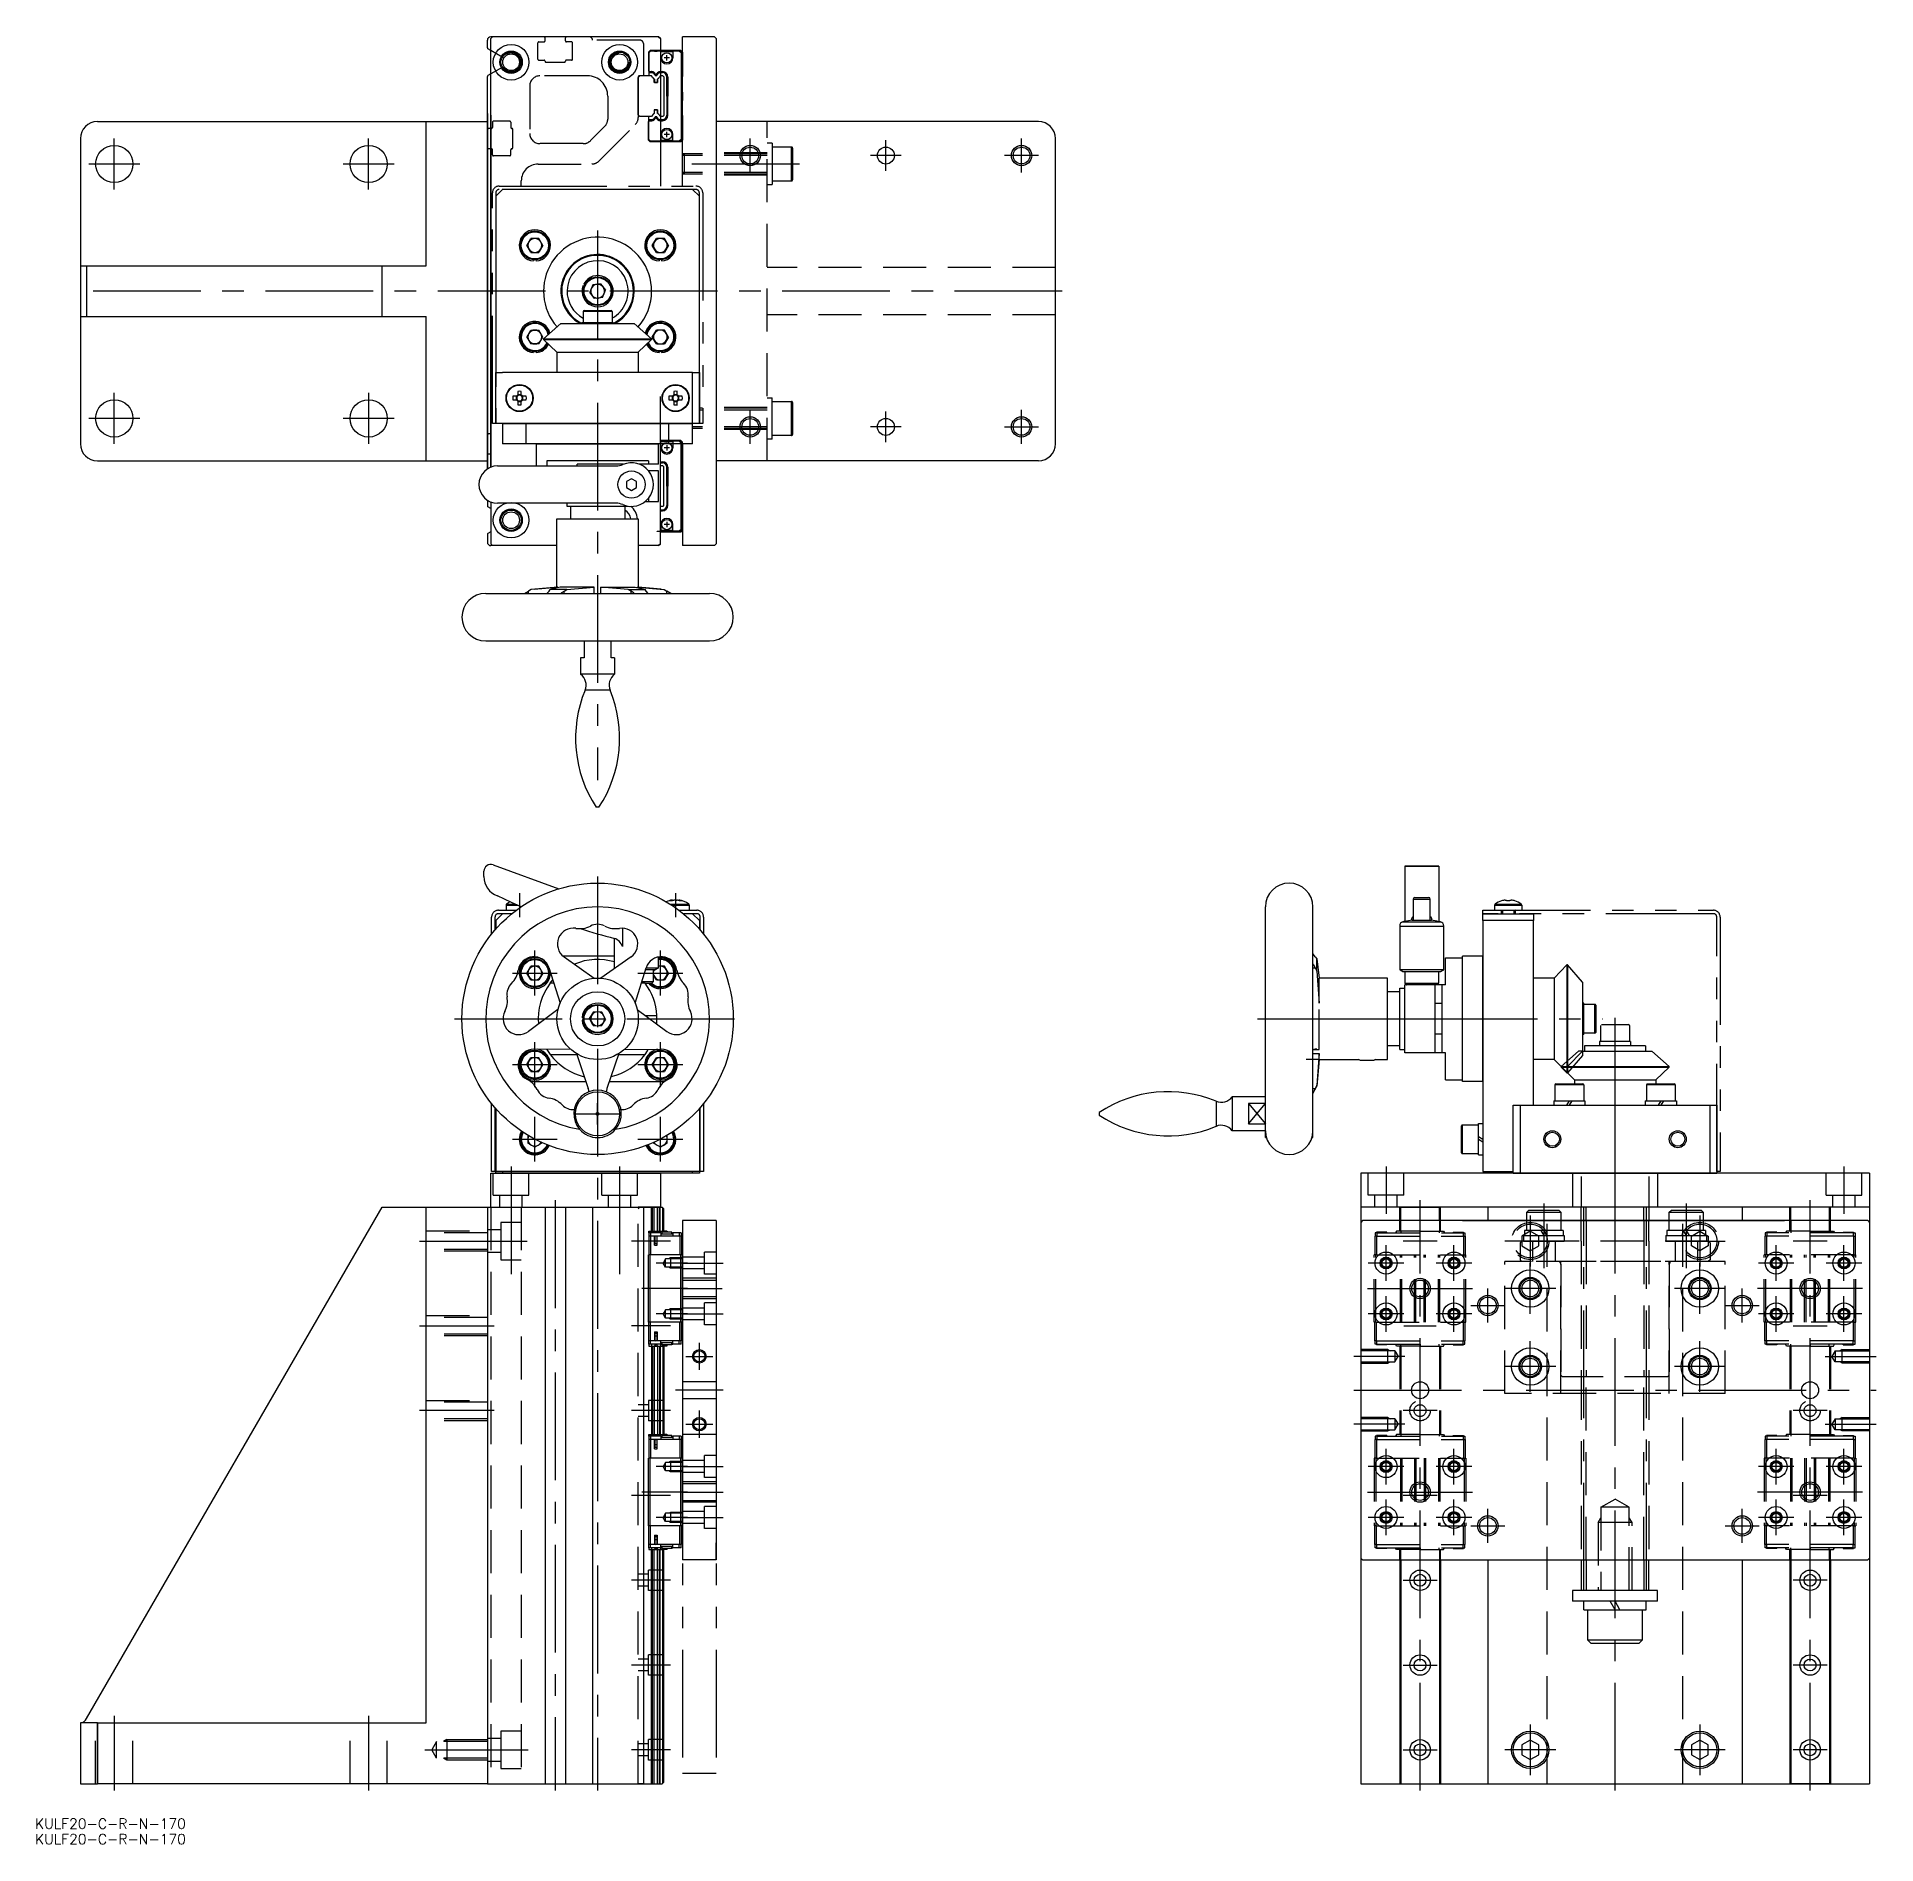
# Model space of a CAD drawing. Extents: x -165 to 377, y -468 to 65.
import ezdxf

# ---------------------------------------------------------------- set-up
doc = ezdxf.new("R2010")
doc.units = 0
for name, pattern in [('CENTER', [50.8, 31.75, -6.35, 6.35, -6.35]), ('DASHED', [19.05, 12.7, -6.35]), ('HIDDEN', [1.905, 1.27, -0.635]), ('PHANTOM', [63.5, 31.75, -6.35, 6.35, -6.35, 6.35, -6.35])]:
    doc.linetypes.add(name, pattern=pattern)
doc.layers.get('0').update_dxf_attribs({"linetype": 'CONTINUOUS'})
doc.layers.add('CENTER', color=1, linetype='CENTER')
doc.layers.add('SCALE', color=7, linetype='CONTINUOUS')
doc.styles.get("Standard").update_dxf_attribs({"font": 'txt.shx', "height": 3, "bigfont": 'bigfont.shx'})

# ---------------------------------------------------------------- blocks, each defined once
blk = doc.blocks.new('*U3')
at = {"color": 7, "linetype": 'CONTINUOUS'}
blk.add_text('KULF20-C-R-N-170', height=3, dxfattribs=at).set_placement((-165.87, -463.27))
blk = doc.blocks.new('*U4')
at = {"color": 7, "linetype": 'CONTINUOUS'}
blk.add_text('KULF20-C-R-N-170', height=3, dxfattribs=at).set_placement((-165.87, -467.82))

msp = doc.modelspace()

# ---------------------------------------------------------------- linework, layer by layer
at = {"color": 7, "linetype": 'CONTINUOUS'}
for p, q in [((-32.5, 61.71), (-32.5, 64)), ((-31.5, 60.96), (-32.35, 61.45)), ((-31, 65), (-31.5, 65)), ((-31.5, 64.5), (-31, 65)), ((-31.5, -61.87), (-31.5, 64.5)), ((18, 65), (-31, 65)), ((18, 65), (18.5, 64.5)), ((18.5, 64.5), (18, 65)), ((18.5, 64.5), (18.5, 21)), ((24.5, 61), (18.5, 61)), ((24.2, 60.8), (18.5, 60.8)), ((18.6, 60.75), (18.5, 60.75)), ((18.6, 58.8), (18.6, 60.75)), ((22.2, 60.55), (18.6, 60.55)), ((22.2, 60.75), (22.2, 58.8)), ((24.1, 60.75), (22.2, 60.75)), ((24.6, 60.25), (24.1, 60.75)), ((24.7, 60.3), (24.2, 60.8)), ((25, 60.5), (24.5, 61)), ((24.6, 60.25), (24.6, 34.75)), ((24.7, 60.3), (24.7, 34.7)), ((34.5, 65), (25, 65)), ((33, 65), (25, 65)), ((25, 21), (25, 65)), ((25, 60.5), (25, 53.3)), ((34.5, 65), (33, 65)), ((35, 64.5), (34.5, 65)), ((35, 64.5), (34.5, 65)), ((35, 64.5), (35, -84.5)), ((18.51, 54.73), (19.13, 54.73)), ((18.51, 54.73), (18.51, 54.43)), ((18.51, 54.43), (19.13, 54.43)), ((19.13, 54.43), (19.13, 54.73)), ((21.2, 58.8), (19.6, 58.8)), ((20.4, 58), (20.4, 59.6)), ((-32.5, -62.39), (-32.5, 53.29)), ((-31.5, 54.04), (-32.35, 53.55)), ((19.2, 53.5), (18.5, 53.5)), ((19.5, 53.2), (19.2, 53.5)), ((19.5, 53.2), (19.5, 41.8)), ((20.43, 47.5), (20.43, 53.13)), ((20.43, 53.13), (20.73, 53.13)), ((20.73, 53.13), (20.73, 47.5)), ((24.75, 52.9), (25, 53.3)), ((24.75, 52.9), (24.75, 42.1)), ((25, 48.7), (24.75, 49.1)), ((20.43, 47.5), (20.43, 41.87)), ((20.73, 47.5), (20.43, 47.5)), ((20.73, 41.87), (20.73, 47.5)), ((25, 46.3), (24.75, 45.9)), ((25, 48.7), (25, 46.3)), ((-147.5, 40), (-32.5, 40)), ((-50.5, -2.5), (-50.5, 40)), ((-32.5, 42.39), (-32.5, -62.39)), ((-31.5, 38), (-32.2, 38)), ((-31.5, 41.87), (-31.5, -61.87)), ((19.2, 41.5), (18.5, 41.5)), ((18.51, 40.57), (19.13, 40.57)), ((18.51, 40.27), (18.51, 40.57)), ((18.51, 40.27), (19.13, 40.27)), ((19.13, 40.57), (19.13, 40.27)), ((19.5, 41.8), (19.2, 41.5)), ((20.43, 41.87), (20.73, 41.87)), ((24.75, 42.1), (25, 41.7)), ((25, 41.7), (25, 34.5)), ((130, 40), (35, 40)), ((-152.5, 35), (-152.5, -2.5)), ((18.6, 34.25), (18.5, 34.25)), ((24.2, 34.2), (18.5, 34.2)), ((24.5, 34), (18.5, 34)), ((18.6, 36.2), (18.6, 34.25)), ((22.2, 34.45), (18.6, 34.45)), ((21.2, 36.2), (19.6, 36.2)), ((20.4, 35.4), (20.4, 37)), ((22.2, 34.25), (22.2, 36.2)), ((24.1, 34.25), (22.2, 34.25)), ((24.6, 34.75), (24.1, 34.25)), ((24.7, 34.7), (24.2, 34.2)), ((25, 34.5), (24.5, 34)), ((135, -55), (135, 35)), ((-31.5, 32), (-32.2, 32)), ((-28, 20), (-30, 18)), ((-30, 18), (-30, -34)), ((28, 20), (-28, 20)), ((30, 18), (28, 20)), ((30, -34), (30, 18)), ((-20.86, 3.5), (-19.68, 5.54)), ((-17.32, 5.54), (-19.68, 5.54)), ((-16.14, 3.5), (-17.32, 5.54)), ((16.14, 3.5), (17.32, 5.54)), ((19.68, 5.54), (17.32, 5.54)), ((20.86, 3.5), (19.68, 5.54)), ((-19.68, 1.46), (-20.86, 3.5)), ((-19.68, 1.46), (-17.32, 1.46)), ((-16.14, 3.5), (-17.32, 1.46)), ((17.32, 1.46), (16.14, 3.5)), ((17.32, 1.46), (19.68, 1.46)), ((20.86, 3.5), (19.68, 1.46)), ((-152.5, -2.5), (-150.67, -2.5)), ((-152.5, -2.5), (-152.5, -17.5)), ((-150.67, -2.5), (-150.67, -17.5)), ((-150.67, -2.5), (-63.52, -2.5)), ((-63.52, -17.5), (-63.52, -2.5)), ((-63.52, -2.5), (-50.5, -2.5)), ((-18.83, -0.74), (-18.86, -1.09)), ((-18.17, -0.74), (-18.14, -1.09)), ((18.17, -0.74), (18.14, -1.09)), ((18.83, -0.74), (18.86, -1.09)), ((-4, -8.56), (-4.33, -8.44)), ((-3.72, -7.95), (-4.03, -7.78)), ((-1.45, -8.14), (-2.33, -10.33)), ((-0.88, -12.19), (-2.33, -10.33)), ((0.88, -7.81), (-1.45, -8.14)), ((0.88, -7.81), (2.33, -9.67)), ((1.45, -11.86), (2.33, -9.67)), ((4.25, -15.95), (-4.25, -15.95)), ((-4.25, -15.95), (-4.25, -19.2)), ((-4, -15.7), (4, -15.7)), ((1.45, -11.86), (-0.88, -12.19)), ((4.25, -15.95), (4.25, -19.2)), ((-152.5, -17.5), (-150.67, -17.5)), ((-152.5, -17.5), (-152.5, -55)), ((-150.67, -17.5), (-63.52, -17.5)), ((-63.52, -17.5), (-50.5, -17.5)), ((-50.5, -60), (-50.5, -17.5)), ((-20.86, -23.5), (-19.68, -21.46)), ((-19.68, -21.46), (-17.32, -21.46)), ((-16.14, -23.5), (-17.32, -21.46)), ((-10.82, -19.56), (-15.93, -24.07)), ((-10.82, -19.56), (10.82, -19.56)), ((-4.6, -19.2), (4.6, -19.2)), ((-4.6, -19.21), (-4.6, -19.55)), ((4.6, -19.2), (4.6, -19.56)), ((10.82, -19.56), (15.92, -24.07)), ((16.14, -23.5), (17.32, -21.46)), ((19.68, -21.46), (17.32, -21.46)), ((20.86, -23.5), (19.68, -21.46)), ((-20.86, -23.5), (-19.68, -25.54)), ((-17.32, -25.54), (-19.68, -25.54)), ((-17.32, -25.54), (-16.14, -23.5)), ((-15.93, -24.07), (-15.93, -24.21)), ((-15.93, -24.07), (15.92, -24.07)), ((-15.93, -24.21), (-12, -28)), ((-15.93, -24.21), (15.92, -24.21)), ((15.92, -24.21), (12, -28)), ((15.92, -24.07), (15.92, -24.21)), ((17.32, -25.54), (16.14, -23.5)), ((17.32, -25.54), (19.68, -25.54)), ((20.86, -23.5), (19.68, -25.54)), ((-18.83, -27.74), (-18.86, -28.09)), ((-18.17, -27.74), (-18.14, -28.09)), ((-12, -28), (-12, -34)), ((-12, -28), (12, -28)), ((12, -28), (12, -34)), ((18.17, -27.74), (18.14, -28.09)), ((18.83, -27.74), (18.86, -28.09)), ((-30, -34), (-28, -34)), ((-30, -49), (-30, -34)), ((28, -34), (-28, -34)), ((28, -34), (30, -34)), ((28, -49), (28, -34)), ((30, -34), (30, -49)), ((-23.87, -40.99), (-24.98, -40.99)), ((-24.98, -42.02), (-23.87, -42.02)), ((-23.98, -40.99), (-23.98, -42.02)), ((-23.52, -39.52), (-23.52, -40.63)), ((-22.49, -40.52), (-23.52, -40.52)), ((-23.52, -42.37), (-23.52, -43.48)), ((-23.52, -42.48), (-22.49, -42.48)), ((-22.49, -40.63), (-22.49, -39.52)), ((-22.49, -43.48), (-22.49, -42.37)), ((-21.02, -40.99), (-22.13, -40.99)), ((-22.13, -42.02), (-21.02, -42.02)), ((-22.02, -42.02), (-22.02, -40.99)), ((18.5, -84.5), (18.5, -41)), ((22.13, -40.99), (21.02, -40.99)), ((21.02, -42.02), (22.13, -42.02)), ((22.02, -40.99), (22.02, -42.02)), ((22.48, -39.52), (22.48, -40.63)), ((23.51, -40.52), (22.48, -40.52)), ((22.48, -42.37), (22.48, -43.48)), ((22.48, -42.48), (23.51, -42.48)), ((23.51, -40.63), (23.51, -39.52)), ((23.51, -43.48), (23.51, -42.37)), ((24.98, -40.99), (23.87, -40.99)), ((23.87, -42.02), (24.98, -42.02)), ((23.98, -42.02), (23.98, -40.99)), ((-31.5, -52), (-32.2, -52)), ((-28, -49), (-30, -49)), ((28, -49), (-28, -49)), ((28, -49), (-28, -49)), ((-28, -49), (28, -49)), ((28, -49), (-28, -49)), ((28, -49), (-28, -49)), ((28, -49), (-28, -49)), ((-21.02, -55), (-21.02, -49)), ((24.5, -54), (18.5, -54)), ((24.2, -54.2), (18.5, -54.2)), ((21.02, -55), (21.02, -49)), ((24.7, -54.7), (24.2, -54.2)), ((25, -54.5), (24.5, -54)), ((30, -49), (28, -49)), ((-31.5, -58), (-32.2, -58)), ((-21.02, -55), (-28, -55)), ((21.02, -55), (-21.02, -55)), ((-18, -61.5), (-18, -55)), ((-18, -55), (18, -55)), ((18, -61), (18, -55)), ((18, -61), (18, -55)), ((18.6, -54.25), (18.5, -54.25)), ((18.6, -56.2), (18.6, -54.25)), ((22.2, -54.45), (18.6, -54.45)), ((21.2, -56.2), (19.6, -56.2)), ((20.4, -55.4), (20.4, -57)), ((28, -55), (21.02, -55)), ((22.2, -54.25), (22.2, -56.2)), ((24.1, -54.25), (22.2, -54.25)), ((24.6, -54.75), (24.1, -54.25)), ((24.6, -80.25), (24.6, -54.75)), ((24.6, -80.25), (24.6, -55)), ((24.7, -80.3), (24.7, -54.7)), ((24.7, -80.3), (24.7, -55)), ((25, -61.7), (25, -54.5)), ((25, -55), (25, -85)), ((-147.5, -60), (-50.5, -60)), ((-50.5, -60), (-32.5, -60)), ((-29.5, -61.5), (5.46, -61.5)), ((-14.97, -60), (-14.97, -61.5)), ((14.97, -60), (-14.97, -60)), ((7.65, -61), (-6, -61)), ((-6, -61.5), (-6, -61)), ((18, -61), (12.35, -61)), ((14.97, -60), (14.97, -61)), ((14.97, -60), (14.97, -61)), ((18, -63), (15.05, -63)), ((18, -72), (18, -63)), ((19.2, -61.5), (18.5, -61.5)), ((18.51, -60.27), (19.13, -60.27)), ((18.51, -60.57), (19.13, -60.57)), ((19.13, -60.57), (19.13, -60.27)), ((19.5, -61.8), (19.2, -61.5)), ((19.5, -73.2), (19.5, -61.8)), ((20.43, -61.87), (20.73, -61.87)), ((20.43, -67.5), (20.43, -61.87)), ((20.73, -61.87), (20.73, -67.5)), ((24.75, -62.1), (25, -61.7)), ((24.75, -62.1), (25, -61.7)), ((24.75, -72.9), (24.75, -62.1)), ((24.75, -72.9), (24.75, -62.1)), ((130, -60), (35, -60)), ((10, -65.27), (8.5, -66.13)), ((8.5, -66.13), (8.5, -67.87)), ((8.5, -67.87), (10, -68.73)), ((11.5, -66.13), (10, -65.27)), ((10, -68.73), (11.5, -67.87)), ((11.5, -67.87), (11.5, -66.13)), ((20.73, -67.5), (20.43, -67.5)), ((20.43, -67.5), (20.43, -73.13)), ((20.73, -73.13), (20.73, -67.5)), ((25, -66.3), (24.75, -65.9)), ((25, -66.3), (24.75, -65.9)), ((25, -68.7), (24.75, -69.1)), ((25, -68.7), (24.75, -69.1)), ((25, -68.7), (25, -66.3)), ((25, -68.7), (25, -66.3)), ((-32.5, -71.61), (-32.5, -73.29)), ((-31.5, -74.04), (-32.35, -73.55)), ((-31.5, -72.13), (-31.5, -84.5)), ((5.46, -72.5), (-29.5, -72.5)), ((-9, -73.5), (-9, -72.5)), ((9, -73.5), (-9, -73.5)), ((-8, -73.5), (-8, -77.1)), ((8, -73.5), (8, -77.1)), ((9, -73.5), (9, -73.37)), ((9, -73.5), (9, -73.37)), ((14.06, -72), (18, -72)), ((14.97, -71.1), (14.97, -72)), ((19.2, -73.5), (18.5, -73.5)), ((18.51, -74.43), (19.13, -74.43)), ((18.51, -74.73), (19.13, -74.73)), ((19.13, -74.43), (19.13, -74.73)), ((19.5, -73.2), (19.2, -73.5)), ((20.43, -73.13), (20.73, -73.13)), ((24.75, -72.9), (25, -73.3)), ((25, -80.5), (25, -73.3)), ((-31.5, -80.96), (-32.35, -81.45)), ((-12, -77.1), (0, -77.1)), ((-12, -97.24), (-12, -77.1)), ((0, -77.1), (12, -77.1)), ((12, -77.1), (12, -97.24)), ((18.6, -80.75), (18.5, -80.75)), ((24.2, -80.8), (18.5, -80.8)), ((24.5, -81), (18.5, -81)), ((18.6, -78.8), (18.6, -80.75)), ((22.2, -80.55), (18.6, -80.55)), ((21.2, -78.8), (19.6, -78.8)), ((20.4, -78), (20.4, -79.6)), ((22.2, -80.75), (22.2, -78.8)), ((24.1, -80.75), (22.2, -80.75)), ((24.6, -80.25), (24.1, -80.75)), ((24.7, -80.3), (24.2, -80.8)), ((25, -80.5), (24.5, -81)), ((-32.5, -81.71), (-32.5, -84)), ((-31.5, -84.5), (-31, -85)), ((-31.5, -84.5), (-31, -85)), ((-31, -85), (-31.5, -85)), ((-31, -85), (-31.5, -85)), ((-12, -85), (-31, -85)), ((18, -85), (12, -85)), ((18.5, -84.5), (18, -85)), ((18, -85), (18.5, -84.5)), ((33, -85), (25, -85)), ((34.5, -85), (33, -85)), ((35, -84.5), (34.5, -85)), ((-11.68, -97.24), (-19.59, -97.92)), ((-18.7, -97.85), (-12, -97.24)), ((-11.06, -97.24), (-14.01, -97.92)), ((-11.68, -97.24), (-12, -97.24)), ((-11.68, -97.38), (-11.68, -97.24)), ((-1, -97.24), (-11.06, -97.24)), ((-9.03, -97.92), (-1, -97.24)), ((-1, -99.1), (-1, -97.24)), ((1, -99.1), (1, -97.24)), ((1, -97.24), (11.06, -97.24)), ((9.03, -97.92), (1, -97.24)), ((11.06, -97.24), (14.01, -97.92)), ((11.68, -97.38), (11.68, -97.24)), ((11.68, -97.24), (12, -97.24)), ((11.68, -97.24), (19.59, -97.92)), ((18.7, -97.85), (12, -97.24)), ((-33, -99.1), (33, -99.1)), ((-21.6, -99.1), (-20.42, -98.41)), ((-19.59, -97.92), (-20.42, -98.41)), ((-20.42, -99.1), (-20.42, -98.41)), ((-14.94, -99.1), (-14.32, -98.41)), ((-14.32, -98.41), (-14.01, -97.92)), ((-9.03, -97.92), (-14.01, -97.92)), ((-10.52, -98.82), (-9.87, -98.41)), ((-9.87, -98.41), (-9.03, -97.92)), ((-9.87, -99.1), (-9.87, -98.41)), ((9.03, -97.92), (14.01, -97.92)), ((9.87, -98.41), (9.03, -97.92)), ((9.87, -99.1), (9.87, -98.41)), ((10.52, -98.82), (9.87, -98.41)), ((14.32, -98.41), (14.01, -97.92)), ((14.94, -99.1), (14.32, -98.41)), ((19.59, -97.92), (20.42, -98.41)), ((20.42, -99.1), (20.42, -98.41)), ((21.6, -99.1), (20.42, -98.41)), ((-33, -113.1), (33, -113.1)), ((-4, -113.1), (-4, -118.1)), ((4, -118.1), (4, -113.1)), ((-5, -118.1), (-5, -122.89)), ((-4, -118.1), (-5, -118.1)), ((5, -118.1), (4, -118.1)), ((5, -118.1), (5, -122.89)), ((5, -122.89), (-5, -122.89)), ((3.69, -127.63), (-3.69, -127.63)), ((0.41, -162.1), (-0.41, -162.1)), ((-33.5, -182.58), (-33.5, -181)), ((-30.82, -179.12), (-11.44, -186.17)), ((238, -179.5), (238, -179.62)), ((238, -179.62), (238, -195.88)), ((248, -179.62), (238, -179.62)), ((248, -179.5), (248, -179.62)), ((248, -179.62), (248, -195.88)), ((21.99, -189.48), (22.05, -189.48)), ((22.83, -189.48), (22.67, -189.48)), ((22.83, -189.48), (23.33, -189.48)), ((24, -189.48), (23.95, -189.48)), ((24, -189.48), (24.01, -189.48)), ((240.5, -189.2), (245.5, -189.2)), ((241, -188.7), (245, -188.7)), ((266.52, -189.73), (266.51, -189.71)), ((267.63, -189.48), (267.99, -189.48)), ((267.99, -189.48), (267.99, -189.73)), ((269.02, -189.48), (269.37, -189.48)), ((269.02, -189.73), (269.02, -189.48)), ((270.49, -189.71), (270.48, -189.73)), ((-28, -193.5), (-30, -195.5)), ((-25.28, -193.5), (-28, -193.5)), ((-27, -190.96), (-23.64, -190.96)), ((-27, -190.96), (-27, -192.5)), ((-26.85, -190.67), (-24.3, -190.67)), ((21.34, -190.67), (25.94, -190.67)), ((21.79, -190.96), (26.06, -190.96)), ((28, -193.5), (25.28, -193.5)), ((25.94, -190.67), (26.85, -190.67)), ((26.06, -190.96), (27, -190.96)), ((27, -190.96), (27, -192.5)), ((30, -195.5), (28, -193.5)), ((196.9, -257.07), (196.9, -191.5)), ((210.9, -257.07), (210.9, -191.5)), ((261, -195.5), (261, -193.5)), ((261, -193.5), (276, -193.5)), ((264.5, -190.96), (264.5, -192.5)), ((264.5, -190.96), (268.5, -190.96)), ((264.5, -192.5), (268.5, -192.5)), ((264.65, -190.67), (268.5, -190.67)), ((266.5, -193.5), (266.5, -192.7)), ((268.5, -190.67), (272.35, -190.67)), ((268.5, -190.96), (272.5, -190.96)), ((268.5, -192.5), (272.5, -192.5)), ((270.5, -192.7), (270.5, -193.5)), ((272.5, -190.96), (272.5, -192.5)), ((276, -193.5), (276, -195.5)), ((-30, -195.5), (-30, -198.04)), ((7.35, -197.77), (7.35, -203.14)), ((30, -195.5), (30, -198.04)), ((236.5, -197.14), (249.5, -197.14)), ((237.47, -195.88), (248.53, -195.88)), ((240.16, -195.38), (245.84, -195.38)), ((276, -195.5), (261, -195.5)), ((261, -195.5), (261, -269.5)), ((276, -250), (276, -195.5)), ((5, -206), (-10.18, -206)), ((5, -209.7), (5, -200.8)), ((211.59, -206.24), (210.9, -205.29)), ((255, -243), (255, -206)), ((261, -243), (261, -206)), ((-20.86, -211), (-19.68, -208.96)), ((-19.68, -213.04), (-20.86, -211)), ((-17.32, -208.96), (-19.68, -208.96)), ((-16.14, -211), (-17.32, -208.96)), ((-16.14, -211), (-17.32, -213.04)), ((-14.36, -209.38), (-11.06, -219.85)), ((-9.9, -206.22), (-1, -212.54)), ((9.87, -206.24), (1, -212.54)), ((11.06, -219.85), (14.32, -209.47)), ((14.15, -210), (17.13, -210)), ((14.31, -209.5), (18, -209.5)), ((16.5, -210.38), (16.72, -210)), ((16.5, -213.5), (16.5, -210)), ((18, -209.5), (17.13, -210)), ((18, -209.5), (18, -206.26)), ((19.68, -208.96), (18, -208.96)), ((20.86, -211), (19.68, -208.96)), ((20.86, -211), (19.68, -213.04)), ((210.9, -209.47), (211.59, -209.47)), ((211.01, -208.42), (211.59, -209.47)), ((211.59, -206.24), (212.08, -206.83)), ((211.59, -209.47), (212.08, -210.45)), ((212.08, -206.83), (212.76, -212.54)), ((212.08, -210.45), (212.08, -206.83)), ((212.08, -210.45), (212.76, -219.85)), ((236.5, -210), (249.5, -210)), ((237.37, -210.5), (248.63, -210.5)), ((250, -206.5), (255, -206.5)), ((250, -214.5), (250, -206.5)), ((285.79, -208.57), (282, -212.5)), ((285.93, -208.57), (285.79, -208.57)), ((285.79, -208.57), (285.79, -224.5)), ((290.44, -213.68), (285.93, -208.57)), ((285.93, -208.57), (285.93, -224.5)), ((-19.68, -213.04), (-17.32, -213.04)), ((-18.83, -215.24), (-18.86, -215.59)), ((-18.17, -215.24), (-18.14, -215.59)), ((-14, -214), (-13.21, -213.02)), ((-12.9, -214), (-14, -214)), ((14, -214), (12.9, -214)), ((13.05, -213.5), (16.5, -213.5)), ((14, -214), (16, -214)), ((16.5, -213.5), (16, -214)), ((17.32, -213.04), (16.5, -211.62)), ((17.32, -213.04), (19.68, -213.04)), ((18.17, -215.24), (18.14, -215.59)), ((18.83, -215.24), (18.86, -215.59)), ((232.9, -212.5), (212.76, -212.5)), ((212.76, -219.85), (212.76, -212.54)), ((232.9, -236.5), (232.9, -212.5)), ((236.5, -216.5), (232.9, -216.5)), ((236.5, -215.5), (238, -215.5)), ((236.5, -233.5), (236.5, -215.5)), ((238, -214), (248, -214)), ((238, -234.5), (238, -214.5)), ((238, -233.5), (238, -215.5)), ((247, -234.5), (247, -214.5)), ((249, -234.5), (249, -214.5)), ((282, -212.5), (276, -212.5)), ((282, -212.5), (282, -224.5)), ((290.44, -213.68), (290.44, -224.5)), ((-11.68, -221.76), (-20.42, -228.25)), ((11.68, -221.76), (20.42, -228.25)), ((212.76, -233.59), (212.76, -221.76)), ((290.8, -219.9), (290.44, -219.9)), ((290.8, -229.1), (290.8, -219.9)), ((294.05, -220.25), (290.8, -220.25)), ((294.05, -228.75), (294.05, -220.25)), ((294.3, -220.5), (294.3, -228.5)), ((-4.24, -224.17), (-4.59, -224.14)), ((-4.24, -224.83), (-4.59, -224.86)), ((-2.35, -224.38), (-1.07, -222.4)), ((-1.29, -226.48), (-2.35, -224.38)), ((-1.29, -226.48), (1.07, -226.6)), ((1.29, -222.52), (-1.07, -222.4)), ((2.35, -224.62), (1.07, -226.6)), ((2.35, -224.62), (1.29, -222.52)), ((14.03, -223.5), (17.47, -223.5)), ((17.47, -226.06), (17.47, -223.5)), ((282, -224.5), (282, -236.5)), ((285.79, -224.5), (285.79, -240.42)), ((285.93, -224.5), (285.93, -240.42)), ((290.44, -224.5), (290.44, -234.06)), ((295.75, -226.45), (295.75, -231.2)), ((296, -226.2), (304, -226.2)), ((304.25, -226.45), (304.25, -231.2)), ((236.5, -232.5), (232.9, -232.5)), ((290.8, -229.1), (290.44, -229.1)), ((294.05, -228.75), (290.8, -228.75)), ((291, -232.5), (291, -234.06)), ((309, -232.5), (291, -232.5)), ((295.4, -231.2), (295.4, -232.5)), ((304.6, -231.2), (295.4, -231.2)), ((304.6, -231.2), (304.6, -232.5)), ((309, -232.5), (309, -234.06)), ((-20.86, -238), (-19.68, -235.96)), ((-19.68, -240.04), (-20.86, -238)), ((-17.32, -235.96), (-19.68, -235.96)), ((-7.84, -233.59), (-18.8, -233.47)), ((-16.14, -238), (-17.32, -235.96)), ((-16.14, -238), (-17.32, -240.04)), ((-15, -233.51), (-14, -235)), ((-14, -235), (-6.14, -235)), ((-6.22, -234.76), (-2.74, -245.08)), ((6.22, -234.76), (2.75, -245.08)), ((6.14, -235), (14, -235)), ((7.84, -233.59), (18.72, -233.47)), ((16.14, -238), (17.32, -235.96)), ((17.32, -240.04), (16.14, -238)), ((19.68, -235.96), (17.32, -235.96)), ((20.86, -238), (19.68, -235.96)), ((20.86, -238), (19.68, -240.04)), ((210.9, -233.59), (212.76, -233.59)), ((210.9, -234.76), (212.76, -234.76)), ((212.08, -233.48), (211.59, -233.47)), ((212.08, -233.48), (212.76, -233.59)), ((212.76, -234.76), (212.08, -244.1)), ((212.76, -236.5), (212.08, -244.34)), ((212.76, -236.5), (212.76, -234.76)), ((212.76, -236.5), (224.41, -236.5)), ((224.48, -236.49), (224.84, -236.7)), ((224.84, -236.7), (228.95, -236.7)), ((229.32, -236.49), (228.95, -236.7)), ((229.4, -236.5), (232.9, -236.5)), ((236.5, -233.5), (238, -233.5)), ((250, -242.5), (250, -234.5)), ((282, -236.5), (276, -236.5)), ((282, -236.5), (288, -242.5)), ((284.08, -238.57), (284.08, -238.71)), ((284.08, -238.57), (315.92, -238.57)), ((290.44, -234.06), (285.93, -238.57)), ((290.44, -234.06), (310.82, -234.06)), ((315.92, -238.57), (310.82, -234.06)), ((315.92, -238.71), (315.92, -238.57)), ((-19.84, -243), (-3.45, -243)), ((-19.68, -240.04), (-17.32, -240.04)), ((-18.83, -242.24), (-18.86, -242.59)), ((-18.17, -242.24), (-18.14, -242.59)), ((3.45, -243), (19.76, -243)), ((17.32, -240.04), (19.68, -240.04)), ((18.17, -242.24), (18.14, -242.59)), ((18.83, -242.24), (18.86, -242.59)), ((250, -242.5), (255, -242.5)), ((290.75, -243.95), (282.25, -243.95)), ((282.25, -243.95), (282.25, -248.7)), ((282.5, -243.7), (290.5, -243.7)), ((284.08, -238.71), (285.79, -240.42)), ((284.08, -238.71), (315.92, -238.71)), ((285.79, -240.42), (285.93, -240.42)), ((288, -242.5), (288, -243.7)), ((288, -242.5), (312, -242.5)), ((290.75, -243.95), (290.75, -248.7)), ((317.75, -243.95), (309.25, -243.95)), ((309.25, -243.95), (309.25, -248.7)), ((309.5, -243.7), (317.5, -243.7)), ((312, -242.5), (315.92, -238.71)), ((312, -242.5), (312, -243.7)), ((317.75, -243.95), (317.75, -248.7)), ((182.37, -248.81), (182.37, -256.19)), ((187.11, -247.5), (187.11, -257.5)), ((196.9, -247.5), (187.11, -247.5)), ((211.59, -245.08), (210.9, -246.39)), ((210.9, -245.08), (211.59, -245.08)), ((212.08, -244.1), (211.59, -245.08)), ((212.08, -244.34), (212.08, -244.1)), ((281.91, -248.7), (281.91, -250)), ((281.91, -248.7), (291.1, -248.7)), ((286.48, -248.7), (285.67, -250)), ((287.29, -248.7), (286.48, -250)), ((291.1, -248.7), (291.1, -250)), ((308.91, -248.7), (308.91, -250)), ((308.91, -248.7), (318.1, -248.7)), ((313.5, -248.7), (312.69, -250)), ((314.31, -248.7), (313.5, -250)), ((318.1, -248.7), (318.1, -250)), ((-30, -250.96), (-30, -269.5)), ((30, -250.96), (30, -269.5)), ((147.9, -252.09), (147.9, -252.91)), ((196.9, -249.5), (191.9, -249.5)), ((191.9, -249.5), (191.9, -255.5)), ((270, -250), (276, -250)), ((270, -269.5), (270, -250)), ((272, -250), (272, -270)), ((272, -250), (328, -250)), ((328, -250), (330, -250)), ((328, -270), (328, -250)), ((330, -250), (330, -270)), ((-20.54, -258.82), (-20.54, -261.18)), ((20.54, -261.18), (20.54, -258.82)), ((22.74, -259.67), (23.09, -259.64)), ((196.9, -257.5), (187.11, -257.5)), ((191.9, -255.5), (196.9, -255.5)), ((196.9, -259.5), (196.9, -257.07)), ((196.9, -259.5), (197.19, -259.5)), ((210.61, -259.5), (210.9, -259.5)), ((210.9, -259.5), (210.9, -257.07)), ((254.7, -260), (254.7, -256)), ((254.7, -264), (254.7, -260)), ((254.95, -255.75), (254.95, -260)), ((254.95, -255.75), (259.7, -255.75)), ((254.95, -260), (254.95, -264.25)), ((259.7, -255.4), (261, -255.4)), ((259.7, -264.6), (259.7, -255.4)), ((259.7, -259.19), (261, -260)), ((259.7, -260), (261, -260.81)), ((-18.5, -262.36), (-20.54, -261.18)), ((-16.46, -261.18), (-18.5, -262.36)), ((-16.46, -261.18), (-16.46, -260.96)), ((16.46, -260.96), (16.46, -261.18)), ((18.5, -262.36), (16.46, -261.18)), ((20.54, -261.18), (18.5, -262.36)), ((22.74, -260.33), (23.09, -260.36)), ((254.95, -264.25), (259.7, -264.25)), ((259.7, -264.6), (261, -264.6)), ((-31.5, -270), (18.5, -270)), ((-31.5, -280), (-31.5, -270)), ((30, -269.5), (-30, -269.5)), ((-30, -270), (-30, -269.5)), ((-28, -270), (-30, -270)), ((-28, -269.5), (-28, -270)), ((28, -270), (-28, -270)), ((18.5, -270), (18.5, -280)), ((28, -270), (28, -269.5)), ((30, -270), (28, -270)), ((30, -269.5), (30, -270)), ((375, -270), (225, -270)), ((225, -270), (225, -450)), ((261, -269.5), (270, -269.5)), ((270, -270), (270, -269.5)), ((270, -270), (330, -270)), ((330, -270), (272, -270)), ((375, -270), (375, -450)), ((-150.67, -430.8), (-63.52, -280)), ((-63.52, -280), (-32.5, -280)), ((-63.52, -280), (-50.5, -280)), ((-50.5, -432), (-50.5, -280)), ((-50.5, -280), (-32.5, -280)), ((-32.5, -280), (-32.5, -450)), ((-32.5, -280), (-32.5, -450)), ((-32.5, -280), (19, -280)), ((-32.5, -280), (-15.8, -280)), ((-31.5, -280), (18.5, -280)), ((-15.5, -280), (-15.5, -450)), ((-9.5, -280), (-9.5, -450)), ((-9.2, -280), (-2.5, -280)), ((-1.5, -280), (-1.5, -450)), ((12.5, -280), (12, -280)), ((12, -280), (12.49, -280)), ((12.49, -280), (15.95, -280)), ((15.95, -280), (12.5, -280)), ((13.5, -280), (13.5, -450)), ((15.94, -287.05), (15.94, -280)), ((18.55, -280), (15.95, -280)), ((15.95, -280), (18.5, -280)), ((16.15, -287.05), (16.15, -280)), ((16.7, -287.05), (16.7, -280)), ((17.7, -287.05), (17.7, -280)), ((18.25, -287.05), (18.25, -280)), ((18.46, -287.05), (18.46, -280)), ((18.5, -280), (18.55, -280)), ((19.5, -280.5), (19, -280)), ((19.2, -287.05), (19.2, -280.2)), ((19.5, -287.05), (19.5, -280.5)), ((375, -280), (225, -280)), ((236.5, -280), (248.5, -280)), ((236.5, -284), (236.5, -280)), ((236.8, -284), (236.8, -280)), ((248.2, -284), (248.2, -280)), ((248.5, -284), (248.5, -280)), ((262.5, -280), (262.5, -284)), ((274, -281.5), (274.6, -280.9)), ((274, -281.5), (284, -281.5)), ((274, -284), (274, -281.5)), ((274.6, -280.9), (283.4, -280.9)), ((283.4, -280.9), (284, -281.5)), ((284, -281.5), (284, -284)), ((290, -284), (290, -280)), ((291.5, -284), (291.5, -280)), ((308.5, -284), (308.5, -280)), ((310, -280), (310, -284)), ((316, -281.5), (316.6, -280.9)), ((316, -281.5), (326, -281.5)), ((316, -284), (316, -281.5)), ((316.6, -280.9), (325.4, -280.9)), ((325.4, -280.9), (326, -281.5)), ((326, -281.5), (326, -284)), ((337.5, -280), (337.5, -284)), ((363.5, -280), (351.5, -280)), ((351.5, -284), (351.5, -280)), ((351.8, -284), (351.8, -280)), ((363.2, -284), (363.2, -280)), ((363.5, -284), (363.5, -280)), ((15.1, -287.05), (15.89, -287.05)), ((15.1, -287.55), (15.1, -287.05)), ((15.89, -287.05), (16.76, -287.05)), ((15.89, -287.55), (15.89, -287.05)), ((16.76, -287.05), (16.85, -287.05)), ((17.02, -287.55), (16.76, -287.05)), ((16.85, -287.05), (17.55, -287.05)), ((17.11, -287.55), (16.85, -287.05)), ((17.29, -287.55), (17.55, -287.05)), ((17.38, -287.55), (17.64, -287.05)), ((17.55, -287.05), (17.64, -287.05)), ((17.64, -287.05), (18.51, -287.05)), ((18.51, -287.05), (19.13, -287.05)), ((18.51, -287.55), (18.51, -287.05)), ((21.9, -287.35), (18.9, -287.35)), ((18.9, -287.35), (18.9, -287.95)), ((20.43, -287.05), (19.13, -287.05)), ((19.13, -287.05), (19.13, -287.35)), ((20.43, -287.05), (20.61, -287.35)), ((21.9, -287.95), (21.9, -287.35)), ((25, -284), (25, -384)), ((35, -284), (25, -284)), ((35, -284), (35, -384)), ((35, -284), (35, -379)), ((225.5, -284), (225, -284.5)), ((225.5, -284), (225, -284.5)), ((225, -284.5), (225, -383.5)), ((225, -284.5), (225, -383.5)), ((374.5, -284), (225.5, -284)), ((374.5, -284), (225.5, -284)), ((255, -284), (250, -284)), ((255, -284), (345, -284)), ((345, -284), (350, -284)), ((374.5, -284), (375, -284.5)), ((374.5, -284), (375, -284.5)), ((375, -284.5), (375, -383.5)), ((375, -284.5), (375, -383.5)), ((15.1, -287.55), (15.1, -288.55)), ((15.6, -287.55), (15.1, -287.55)), ((15.1, -288.55), (15.1, -294.05)), ((15.6, -288.55), (15.1, -288.55)), ((15.6, -287.55), (15.6, -288.55)), ((18.6, -287.55), (15.6, -287.55)), ((15.6, -288.55), (15.6, -294.05)), ((16.8, -288.55), (15.6, -288.55)), ((16.8, -291.25), (16.8, -288.55)), ((17.6, -288.55), (16.8, -288.55)), ((16.8, -289.35), (16.85, -289.35)), ((16.8, -289.81), (16.85, -289.81)), ((16.8, -291.25), (17.6, -291.25)), ((16.85, -288.9), (16.85, -289.95)), ((16.85, -289.95), (17.2, -289.95)), ((16.85, -289.95), (16.85, -290.75)), ((16.85, -290.75), (17.2, -290.75)), ((17.11, -287.55), (17.11, -287.55)), ((17.2, -289.95), (17.55, -289.95)), ((17.2, -290.75), (17.55, -290.75)), ((17.55, -289.95), (17.55, -288.9)), ((17.55, -289.35), (17.6, -289.35)), ((17.55, -289.81), (17.6, -289.81)), ((17.55, -290.75), (17.55, -289.95)), ((24.2, -288.55), (17.6, -288.55)), ((17.6, -291.25), (17.6, -288.55)), ((18.6, -287.55), (18.6, -288.55)), ((18.6, -287.55), (18.9, -287.55)), ((22.2, -287.95), (18.6, -287.95)), ((21.9, -287.55), (22.2, -287.55)), ((22.2, -287.55), (22.2, -288.55)), ((24.1, -287.55), (22.2, -287.55)), ((24.6, -287.55), (24.1, -287.55)), ((24.1, -287.55), (24.1, -288.55)), ((24.2, -288.55), (24.2, -294.05)), ((24.7, -288.55), (24.2, -288.55)), ((24.6, -287.55), (24.6, -288.55)), ((24.7, -288.55), (24.7, -294.05)), ((15, -313.95), (15, -294.05)), ((15.5, -294.05), (15, -294.05)), ((24.5, -294.05), (15.5, -294.05)), ((15.5, -313.95), (15.5, -294.05)), ((24.5, -313.95), (24.5, -294.05)), ((25, -294.05), (24.5, -294.05)), ((25, -313.95), (25, -294.05)), ((15.5, -313.95), (15, -313.95)), ((15.1, -319.45), (15.1, -313.95)), ((24.5, -313.95), (15.5, -313.95)), ((15.6, -319.45), (15.6, -313.95)), ((24.2, -319.45), (24.2, -313.95)), ((25, -313.95), (24.5, -313.95)), ((24.7, -319.45), (24.7, -313.95)), ((15.6, -319.45), (15.1, -319.45)), ((15.1, -320.45), (15.1, -319.45)), ((16.8, -319.45), (15.6, -319.45)), ((15.6, -320.45), (15.6, -319.45)), ((16.8, -316.75), (16.8, -319.45)), ((16.8, -316.75), (17.6, -316.75)), ((16.8, -318.19), (16.85, -318.19)), ((16.8, -318.65), (16.85, -318.65)), ((17.6, -319.45), (16.8, -319.45)), ((16.85, -317.25), (16.85, -318.05)), ((17.2, -317.25), (16.85, -317.25)), ((17.2, -318.05), (16.85, -318.05)), ((16.85, -318.05), (16.85, -319.1)), ((17.55, -317.25), (17.2, -317.25)), ((17.55, -318.05), (17.2, -318.05)), ((17.55, -318.05), (17.55, -317.25)), ((17.55, -319.1), (17.55, -318.05)), ((17.55, -318.19), (17.6, -318.19)), ((17.55, -318.65), (17.6, -318.65)), ((17.6, -316.75), (17.6, -319.45)), ((24.2, -319.45), (17.6, -319.45)), ((18.6, -320.45), (18.6, -319.45)), ((22.2, -320.45), (22.2, -319.45)), ((24.1, -320.45), (24.1, -319.45)), ((24.7, -319.45), (24.2, -319.45)), ((24.6, -320.45), (24.6, -319.45)), ((15.1, -320.45), (15.1, -320.95)), ((15.6, -320.45), (15.1, -320.45)), ((15.1, -320.95), (15.89, -320.95)), ((18.6, -320.45), (15.6, -320.45)), ((15.89, -320.45), (15.89, -320.95)), ((15.89, -320.95), (16.76, -320.95)), ((15.94, -320.95), (15.94, -347.05)), ((16.15, -320.95), (16.15, -347.05)), ((16.7, -320.95), (16.7, -347.05)), ((17.02, -320.45), (16.76, -320.95)), ((16.76, -320.95), (16.85, -320.95)), ((17.11, -320.45), (16.85, -320.95)), ((16.85, -320.95), (17.55, -320.95)), ((17.11, -320.45), (17.11, -320.45)), ((17.29, -320.45), (17.55, -320.95)), ((17.38, -320.45), (17.64, -320.95)), ((17.55, -320.95), (17.64, -320.95)), ((17.64, -320.95), (18.51, -320.95)), ((17.7, -320.95), (17.7, -347.05)), ((18.25, -320.95), (18.25, -347.05)), ((18.46, -320.95), (18.46, -347.05)), ((18.51, -320.45), (18.51, -320.95)), ((18.51, -320.95), (19.13, -320.95)), ((22.2, -320.05), (18.6, -320.05)), ((18.6, -320.45), (18.9, -320.45)), ((18.9, -320.05), (18.9, -320.65)), ((21.9, -320.65), (18.9, -320.65)), ((19.13, -320.95), (19.13, -320.65)), ((20.43, -320.95), (19.13, -320.95)), ((19.2, -320.95), (19.2, -347.05)), ((19.5, -320.95), (19.5, -347.05)), ((20.43, -320.95), (20.61, -320.65)), ((21.9, -320.65), (21.9, -320.05)), ((21.9, -320.45), (22.2, -320.45)), ((24.1, -320.45), (22.2, -320.45)), ((24.6, -320.45), (24.1, -320.45)), ((15.1, -347.05), (15.89, -347.05)), ((15.1, -347.55), (15.1, -347.05)), ((15.89, -347.05), (16.76, -347.05)), ((15.89, -347.55), (15.89, -347.05)), ((17.02, -347.55), (16.76, -347.05)), ((16.76, -347.05), (16.85, -347.05)), ((17.11, -347.55), (16.85, -347.05)), ((16.85, -347.05), (17.55, -347.05)), ((17.29, -347.55), (17.55, -347.05)), ((17.38, -347.55), (17.64, -347.05)), ((17.55, -347.05), (17.64, -347.05)), ((17.64, -347.05), (18.51, -347.05)), ((18.51, -347.05), (19.13, -347.05)), ((18.51, -347.55), (18.51, -347.05)), ((19.13, -347.05), (19.13, -347.35)), ((20.43, -347.05), (19.13, -347.05)), ((20.43, -347.05), (20.61, -347.35)), ((15.1, -347.55), (15.1, -348.55)), ((15.6, -347.55), (15.1, -347.55)), ((15.1, -348.55), (15.1, -354.05)), ((15.6, -348.55), (15.1, -348.55)), ((15.6, -347.55), (15.6, -348.55)), ((18.6, -347.55), (15.6, -347.55)), ((15.6, -348.55), (15.6, -354.05)), ((16.8, -348.55), (15.6, -348.55)), ((17.6, -348.55), (16.8, -348.55)), ((16.8, -351.25), (16.8, -348.55)), ((16.8, -349.35), (16.85, -349.35)), ((16.8, -349.81), (16.85, -349.81)), ((16.8, -351.25), (17.6, -351.25)), ((16.85, -348.9), (16.85, -349.95)), ((16.85, -349.95), (17.2, -349.95)), ((16.85, -349.95), (16.85, -350.75)), ((16.85, -350.75), (17.2, -350.75)), ((17.11, -347.55), (17.11, -347.55)), ((17.2, -349.95), (17.55, -349.95)), ((17.2, -350.75), (17.55, -350.75)), ((17.55, -349.95), (17.55, -348.9)), ((17.55, -349.35), (17.6, -349.35)), ((17.55, -349.81), (17.6, -349.81)), ((17.55, -350.75), (17.55, -349.95)), ((24.2, -348.55), (17.6, -348.55)), ((17.6, -351.25), (17.6, -348.55)), ((18.6, -347.55), (18.6, -348.55)), ((18.6, -347.55), (18.9, -347.55)), ((22.2, -347.95), (18.6, -347.95)), ((21.9, -347.35), (18.9, -347.35)), ((18.9, -347.35), (18.9, -347.95)), ((21.9, -347.95), (21.9, -347.35)), ((21.9, -347.55), (22.2, -347.55)), ((22.2, -347.55), (22.2, -348.55)), ((24.1, -347.55), (22.2, -347.55)), ((24.6, -347.55), (24.1, -347.55)), ((24.1, -347.55), (24.1, -348.55)), ((24.2, -348.55), (24.2, -354.05)), ((24.7, -348.55), (24.2, -348.55)), ((24.6, -347.55), (24.6, -348.55)), ((24.7, -348.55), (24.7, -354.05)), ((15, -373.95), (15, -354.05)), ((15.5, -354.05), (15, -354.05)), ((24.5, -354.05), (15.5, -354.05)), ((15.5, -373.95), (15.5, -354.05)), ((24.5, -373.95), (24.5, -354.05)), ((25, -354.05), (24.5, -354.05)), ((25, -373.95), (25, -354.05)), ((15.5, -373.95), (15, -373.95)), ((15.1, -379.45), (15.1, -373.95)), ((24.5, -373.95), (15.5, -373.95)), ((15.6, -379.45), (15.6, -373.95)), ((24.2, -379.45), (24.2, -373.95)), ((25, -373.95), (24.5, -373.95)), ((24.7, -379.45), (24.7, -373.95)), ((15.6, -379.45), (15.1, -379.45)), ((15.1, -380.45), (15.1, -379.45)), ((16.8, -379.45), (15.6, -379.45)), ((15.6, -380.45), (15.6, -379.45)), ((16.8, -376.75), (16.8, -379.45)), ((16.8, -376.75), (17.6, -376.75)), ((16.8, -378.19), (16.85, -378.19)), ((16.8, -378.65), (16.85, -378.65)), ((17.6, -379.45), (16.8, -379.45)), ((17.2, -377.25), (16.85, -377.25)), ((16.85, -377.25), (16.85, -378.05)), ((16.85, -378.05), (16.85, -379.1)), ((17.2, -378.05), (16.85, -378.05)), ((17.55, -377.25), (17.2, -377.25)), ((17.55, -378.05), (17.2, -378.05)), ((17.55, -378.05), (17.55, -377.25)), ((17.55, -379.1), (17.55, -378.05)), ((17.55, -378.19), (17.6, -378.19)), ((17.55, -378.65), (17.6, -378.65)), ((17.6, -376.75), (17.6, -379.45)), ((24.2, -379.45), (17.6, -379.45)), ((18.6, -380.45), (18.6, -379.45)), ((22.2, -380.45), (22.2, -379.45)), ((24.1, -380.45), (24.1, -379.45)), ((24.7, -379.45), (24.2, -379.45)), ((24.6, -380.45), (24.6, -379.45)), ((35, -384), (35, -379)), ((15.6, -380.45), (15.1, -380.45)), ((15.1, -380.45), (15.1, -380.95)), ((15.1, -380.95), (15.89, -380.95)), ((18.6, -380.45), (15.6, -380.45)), ((15.89, -380.45), (15.89, -380.95)), ((15.89, -380.95), (16.76, -380.95)), ((15.94, -450), (15.94, -380.95)), ((16.15, -450), (16.15, -380.95)), ((16.7, -450), (16.7, -380.95)), ((17.02, -380.45), (16.76, -380.95)), ((16.76, -380.95), (16.85, -380.95)), ((17.11, -380.45), (16.85, -380.95)), ((16.85, -380.95), (17.55, -380.95)), ((17.11, -380.45), (17.11, -380.45)), ((17.29, -380.45), (17.55, -380.95)), ((17.38, -380.45), (17.64, -380.95)), ((17.55, -380.95), (17.64, -380.95)), ((17.64, -380.95), (18.51, -380.95)), ((17.7, -450), (17.7, -380.95)), ((18.25, -450), (18.25, -380.95)), ((18.46, -450), (18.46, -380.95)), ((18.51, -380.45), (18.51, -380.95)), ((18.51, -380.95), (19.13, -380.95)), ((22.2, -380.05), (18.6, -380.05)), ((18.6, -380.45), (18.9, -380.45)), ((18.9, -380.05), (18.9, -380.65)), ((21.9, -380.65), (18.9, -380.65)), ((19.13, -380.95), (19.13, -380.65)), ((20.43, -380.95), (19.13, -380.95)), ((19.2, -449.8), (19.2, -380.95)), ((19.5, -449.5), (19.5, -380.95)), ((20.43, -380.95), (20.61, -380.65)), ((21.9, -380.65), (21.9, -380.05)), ((21.9, -380.45), (22.2, -380.45)), ((24.1, -380.45), (22.2, -380.45)), ((24.6, -380.45), (24.1, -380.45)), ((35, -384), (25, -384)), ((225.5, -384), (225, -383.5)), ((225.5, -384), (225, -383.5)), ((225.5, -384), (374.5, -384)), ((225.5, -384), (374.5, -384)), ((236.5, -384), (236.5, -450)), ((236.8, -384), (236.8, -450)), ((248.2, -384), (248.2, -450)), ((248.5, -384), (248.5, -450)), ((255, -384), (293, -384)), ((262.5, -384), (262.5, -450)), ((289, -384), (311, -384)), ((290, -384), (290, -393)), ((291.5, -384), (291.5, -393)), ((293, -384), (307, -384)), ((307, -384), (345, -384)), ((308.5, -384), (308.5, -393)), ((310, -393), (310, -384)), ((337.5, -384), (337.5, -450)), ((351.5, -384), (351.5, -450)), ((351.8, -384), (351.8, -450)), ((363.2, -384), (363.2, -450)), ((363.5, -384), (363.5, -450)), ((374.5, -384), (375, -383.5)), ((374.5, -384), (375, -383.5)), ((312.5, -393), (287.5, -393)), ((287.5, -393), (287.5, -396.2)), ((310, -393), (290, -393)), ((312.5, -396.2), (312.5, -393)), ((312.5, -396.2), (287.5, -396.2)), ((309.2, -396.2), (290.8, -396.2)), ((290.8, -398.7), (290.8, -396.2)), ((290.8, -398.7), (309.2, -398.7)), ((292, -407.7), (292, -398.7)), ((300, -398.7), (298.56, -396.2)), ((301.44, -398.7), (300, -396.2)), ((308, -398.7), (308, -407.7)), ((309.2, -398.7), (309.2, -396.2)), ((308, -407.7), (292, -407.7)), ((293, -408.7), (292, -407.7)), ((307, -408.7), (293, -408.7)), ((308, -407.7), (307, -408.7)), ((-147.5, -432), (-152.5, -432)), ((-152.5, -432), (-152.5, -450)), ((-147.5, -432), (-50.5, -432)), ((-147.5, -450), (-147.5, -432)), ((-147.5, -432), (-147.5, -450)), ((275, -437.11), (272.5, -438.56)), ((272.5, -438.56), (272.5, -441.44)), ((277.5, -438.56), (275, -437.11)), ((277.5, -441.44), (277.5, -438.56)), ((325, -437.11), (322.5, -438.56)), ((322.5, -438.56), (322.5, -441.44)), ((327.5, -438.56), (325, -437.11)), ((327.5, -441.44), (327.5, -438.56)), ((272.5, -441.44), (275, -442.89)), ((275, -442.89), (277.5, -441.44)), ((322.5, -441.44), (325, -442.89)), ((325, -442.89), (327.5, -441.44)), ((-152.5, -450), (-147.5, -450)), ((-32.5, -450), (-147.5, -450)), ((-32.5, -450), (19, -450)), ((19.5, -449.5), (19, -450)), ((225, -450), (375, -450)), ((236.5, -450), (248.5, -450)), ((363.5, -450), (351.5, -450))]:
    msp.add_line(p, q, dxfattribs=at)
at = {"color": 3, "linetype": 'DASHED'}
for p, q in [((-28.13, 59.02), (-31.5, 60.96)), ((-15.8, 65), (-31, 65)), ((-17.6, 58.4), (-17.6, 63.2)), ((-17.3, 63.5), (-15.8, 63.5)), ((-15.5, 63.8), (-15.5, 64.7)), ((-9.5, 63.8), (-9.5, 64.7)), ((-2.5, 65), (-9.2, 65)), ((-7.7, 63.5), (-9.2, 63.5)), ((-7.4, 58.4), (-7.4, 63.2)), ((12.5, 64), (-1.5, 64)), ((13.5, 63), (13.5, 53.5)), ((13.5, 63), (13.5, 53.5)), ((15.5, 61), (15, 60.5)), ((15, 60.5), (15, 55)), ((15.6, 60.8), (15.1, 60.3)), ((15.6, 60.75), (15.1, 60.25)), ((15.1, 60.3), (15.1, 60.25)), ((15.1, 60.25), (15.1, 54.73)), ((18.5, 61), (15.5, 61)), ((16.8, 60.8), (15.6, 60.8)), ((18.5, 60.75), (15.6, 60.75)), ((16.8, 60.8), (16.8, 60.75)), ((16.8, 60.8), (17.6, 60.8)), ((18.5, 60.8), (17.6, 60.8)), ((17.6, 60.8), (17.6, 60.75)), ((-28.13, 55.98), (-31.5, 54.04)), ((-17.3, 58.1), (-15.8, 58.1)), ((-15.2, 57.5), (-9.8, 57.5)), ((-7.7, 58.1), (-9.2, 58.1)), ((15, 55), (15.1, 54.78)), ((15.1, 54.73), (15.1, 54.43)), ((15.1, 54.73), (15.89, 54.73)), ((15.1, 54.43), (15.1, 53.5)), ((15.1, 54.43), (15.89, 54.43)), ((15.89, 54.73), (15.89, 54.43)), ((-20, 50.5), (-20, 36.5)), ((-3, 53.5), (-17, 53.5)), ((12.5, 53.5), (12, 53)), ((12, 53.2), (12, 41.24)), ((12, 42), (12, 53)), ((13.5, 53.5), (12.3, 53.5)), ((15.94, 53.5), (12.5, 53.5)), ((16.15, 53.13), (15.94, 53.5)), ((16.7, 51.5), (16.7, 52.61)), ((16.7, 52.53), (16.75, 52.51)), ((17.7, 51.5), (16.7, 51.5)), ((16.75, 52.51), (16.75, 51.55)), ((16.75, 51.55), (17.65, 51.55)), ((17.02, 54.08), (16.76, 53.93)), ((16.76, 53.93), (16.85, 53.77)), ((17.11, 53.92), (16.85, 53.77)), ((17.02, 54.08), (17.11, 53.92)), ((17.11, 53.92), (17.12, 53.91)), ((17.11, 53.92), (17.11, 53.92)), ((17.12, 53.91), (17.11, 53.92)), ((17.38, 54.08), (17.29, 53.92)), ((17.29, 53.92), (17.55, 53.77)), ((17.29, 53.92), (17.29, 53.92)), ((17.38, 54.08), (17.64, 53.93)), ((17.55, 53.77), (17.64, 53.93)), ((17.7, 52.53), (17.65, 52.51)), ((17.65, 51.55), (17.65, 52.51)), ((17.7, 52.61), (17.7, 51.5)), ((18.46, 53.5), (18.25, 53.13)), ((18.5, 53.5), (18.46, 53.5)), ((3, 47.5), (3, 40.73)), ((16.7, 43.5), (16.7, 42.39)), ((17.7, 43.5), (16.7, 43.5)), ((16.75, 42.49), (16.75, 43.45)), ((16.75, 43.45), (17.65, 43.45)), ((17.65, 43.45), (17.65, 42.49)), ((17.7, 42.39), (17.7, 43.5)), ((-31.3, 38), (-31.5, 38)), ((-31, 39.8), (-31, 38.3)), ((-25.9, 40.1), (-30.7, 40.1)), ((-25.6, 39.8), (-25.6, 38.3)), ((2.12, 38.61), (-2.11, 34.38)), ((0.38, 28.38), (11.12, 39.12)), ((12.5, 41.5), (12, 42)), ((15.94, 41.5), (12.5, 41.5)), ((15, 40), (15.1, 40.22)), ((15, 34.5), (15, 40)), ((15.1, 40.57), (15.1, 41.5)), ((15.1, 40.27), (15.1, 40.57)), ((15.1, 40.57), (15.89, 40.57)), ((15.1, 34.75), (15.1, 40.27)), ((15.1, 40.27), (15.89, 40.27)), ((15.89, 40.27), (15.89, 40.57)), ((16.15, 41.87), (15.94, 41.5)), ((16.7, 42.47), (16.75, 42.49)), ((16.76, 41.07), (16.85, 41.23)), ((17.02, 40.92), (16.76, 41.07)), ((17.11, 41.08), (16.85, 41.23)), ((17.02, 40.92), (17.11, 41.08)), ((17.11, 41.08), (17.12, 41.09)), ((17.12, 41.09), (17.11, 41.08)), ((17.11, 41.08), (17.11, 41.08)), ((17.29, 41.08), (17.55, 41.23)), ((17.38, 40.92), (17.29, 41.08)), ((17.29, 41.08), (17.29, 41.08)), ((17.38, 40.92), (17.64, 41.07)), ((17.55, 41.23), (17.64, 41.07)), ((17.7, 42.47), (17.65, 42.49)), ((18.46, 41.5), (18.25, 41.87)), ((18.5, 41.5), (18.46, 41.5)), ((50, -60), (50, 40)), ((-25, 32.3), (-25, 37.7)), ((-4.23, 33.5), (-17, 33.5)), ((15.5, 34), (15, 34.5)), ((15.1, 34.7), (15.1, 34.75)), ((15.6, 34.25), (15.1, 34.75)), ((15.6, 34.2), (15.1, 34.7)), ((18.5, 34), (15.5, 34)), ((18.5, 34.25), (15.6, 34.25)), ((16.8, 34.2), (15.6, 34.2)), ((16.8, 34.2), (16.8, 34.25)), ((16.8, 34.2), (17.6, 34.2)), ((17.6, 34.2), (17.6, 34.25)), ((18.5, 34.2), (17.6, 34.2)), ((51.5, 33.61), (50, 33.61)), ((51.5, 33.61), (51.5, 21.41)), ((-31.3, 32), (-31.5, 32)), ((-31, 30.2), (-31, 31.7)), ((-25.9, 29.9), (-30.7, 29.9)), ((-25.6, 30.2), (-25.6, 31.7)), ((-17.5, 27.5), (-1.74, 27.5)), ((25, 29.96), (25.54, 30.5)), ((50, 30.5), (25, 30.5)), ((50, 29.96), (25, 29.96)), ((25.54, 30.5), (25.54, 24.5)), ((50, 30.75), (35, 30.75)), ((57.2, 32.51), (51.5, 32.51)), ((57.2, 27.96), (57.2, 32.51)), ((57.2, 22.51), (57.2, 27.96)), ((57.5, 32.21), (57.5, 27.94)), ((57.5, 27.94), (57.5, 22.81)), ((-22.5, 21), (-22.5, 22.5)), ((25.54, 24.5), (25, 25.04)), ((50, 25.04), (25, 25.04)), ((50, 24.5), (25, 24.5)), ((50, 24.25), (35, 24.25)), ((51.5, 22.51), (57.2, 22.51)), ((50, 21.41), (51.5, 21.41)), ((135, -3), (50, -3)), ((135, -17), (50, -17)), ((50, -41.4), (51.5, -41.4)), ((51.5, -53.6), (51.5, -41.4)), ((51.5, -42.5), (57.2, -42.5)), ((57.2, -52.5), (57.2, -42.5)), ((57.5, -42.8), (57.5, -52.2)), ((50, -44.5), (30, -44.5)), ((50, -45.04), (30, -45.04)), ((50, -44.25), (35, -44.25)), ((50, -49.96), (28, -49.96)), ((50, -50.5), (28, -50.5)), ((50, -50.75), (35, -50.75)), ((51.5, -53.6), (50, -53.6)), ((57.2, -52.5), (51.5, -52.5)), ((17.6, -80.8), (17.6, -80.75)), ((18.5, -80.8), (17.6, -80.8)), ((-15.8, -85), (-31, -85)), ((212.76, -236.5), (208.9, -236.5)), ((224.4, -236.44), (224.48, -236.49)), ((229.4, -236.44), (229.32, -236.49)), ((289.18, -234.06), (284.08, -238.57)), ((290.44, -235.32), (285.93, -240.42)), ((290.44, -234.06), (289.18, -234.06)), ((290.44, -234.06), (290.44, -235.32)), ((-30.75, -276.5), (-30.75, -270)), ((-20.25, -276.5), (-20.25, -270)), ((1.25, -276.5), (1.25, -270)), ((11.75, -276.5), (11.75, -270)), ((227.25, -276.5), (227.25, -270)), ((237.75, -276.5), (237.75, -270)), ((287.5, -270), (287.5, -280)), ((290, -271), (290, -280)), ((310, -271), (310, -280)), ((312.5, -270), (312.5, -280)), ((362.25, -276.5), (362.25, -270)), ((372.75, -276.5), (372.75, -270)), ((-30.75, -276.5), (-20.25, -276.5)), ((-28.8, -280), (-28.8, -276.5)), ((-22.2, -280), (-22.2, -276.5)), ((1.25, -276.5), (11.75, -276.5)), ((3.2, -280), (3.2, -276.5)), ((9.8, -280), (9.8, -276.5)), ((237.75, -276.5), (227.25, -276.5)), ((229.2, -280), (229.2, -276.5)), ((235.8, -280), (235.8, -276.5)), ((362.25, -276.5), (372.75, -276.5)), ((364.2, -280), (364.2, -276.5)), ((370.8, -280), (370.8, -276.5)), ((-31.5, -280), (-31.5, -450)), ((-22.5, -280), (-22.5, -450)), ((12, -450), (12, -280)), ((12.5, -280), (12, -280.5)), ((13.5, -280), (12.5, -280)), ((280, -450), (280, -280)), ((320, -450), (320, -280)), ((-50.5, -287), (-32.5, -287)), ((-28.5, -286.7), (-32.5, -286.7)), ((-22.5, -284.5), (-28.5, -284.5)), ((-28.5, -284.5), (-28.5, -293.3)), ((229.7, -287.35), (229.7, -287.55)), ((232.7, -287.35), (229.7, -287.35)), ((232.7, -287.55), (232.7, -287.35)), ((235.57, -287.05), (235.27, -287.55)), ((236.87, -287.05), (235.57, -287.05)), ((236.5, -287.05), (236.5, -284)), ((236.8, -287.05), (236.8, -284)), ((242.5, -287.05), (236.87, -287.05)), ((236.87, -287.05), (236.87, -287.55)), ((242.5, -287.05), (248.13, -287.05)), ((242.5, -287.55), (242.5, -287.05)), ((248.13, -287.05), (248.13, -287.55)), ((248.13, -287.05), (249.43, -287.05)), ((248.2, -284), (248.2, -287.05)), ((248.5, -287.05), (248.5, -284)), ((249.43, -287.05), (249.73, -287.55)), ((252.3, -287.35), (255.3, -287.35)), ((252.3, -287.35), (252.3, -287.55)), ((255.3, -287.55), (255.3, -287.35)), ((275, -287.11), (272.5, -288.56)), ((284.7, -286.9), (273.3, -286.9)), ((273.3, -286.9), (273.3, -288.4)), ((274, -286.9), (274, -284)), ((277.5, -288.56), (275, -287.11)), ((278.13, -286.9), (279, -288.4)), ((279, -286.9), (279.87, -288.4)), ((284, -284), (284, -286.9)), ((284.7, -286.9), (284.7, -288.4)), ((290, -290), (290, -284)), ((290, -290), (290, -284)), ((291.5, -284), (291.5, -290)), ((291.5, -284), (291.5, -290)), ((308.5, -284), (308.5, -290)), ((308.5, -284), (308.5, -290)), ((310, -290), (310, -284)), ((310, -290), (310, -284)), ((326.7, -286.9), (315.3, -286.9)), ((315.3, -286.9), (315.3, -288.4)), ((316, -286.9), (316, -284)), ((320.13, -286.9), (321, -288.4)), ((321, -286.9), (321.87, -288.4)), ((322.5, -288.56), (325, -287.11)), ((325, -287.11), (327.5, -288.56)), ((326, -284), (326, -286.9)), ((326.7, -286.9), (326.7, -288.4)), ((347.7, -287.35), (344.7, -287.35)), ((344.7, -287.55), (344.7, -287.35)), ((347.7, -287.35), (347.7, -287.55)), ((350.57, -287.05), (350.27, -287.55)), ((351.87, -287.05), (350.57, -287.05)), ((351.5, -287.05), (351.5, -284)), ((351.8, -284), (351.8, -287.05)), ((357.5, -287.05), (351.87, -287.05)), ((351.87, -287.05), (351.87, -287.55)), ((357.5, -287.05), (363.13, -287.05)), ((357.5, -287.55), (357.5, -287.05)), ((363.13, -287.05), (363.13, -287.55)), ((363.13, -287.05), (364.43, -287.05)), ((363.2, -287.05), (363.2, -284)), ((363.5, -287.05), (363.5, -284)), ((364.43, -287.05), (364.73, -287.55)), ((367.3, -287.35), (370.3, -287.35)), ((367.3, -287.55), (367.3, -287.35)), ((370.3, -287.35), (370.3, -287.55)), ((-32.5, -287.54), (-50.5, -287.54)), ((-32.5, -292.46), (-50.5, -292.46)), ((229.2, -288.55), (229.2, -294.05)), ((229.7, -288.55), (229.2, -288.55)), ((229.75, -287.55), (229.25, -287.55)), ((229.25, -287.55), (229.25, -288.55)), ((229.7, -288.55), (255.3, -288.55)), ((229.7, -288.55), (229.7, -294.05)), ((229.75, -287.55), (255.25, -287.55)), ((229.75, -287.55), (229.75, -288.55)), ((255.25, -287.55), (255.75, -287.55)), ((255.25, -287.55), (255.25, -288.55)), ((255.3, -288.55), (255.3, -294.05)), ((255.3, -288.55), (255.8, -288.55)), ((255.75, -287.55), (255.75, -288.55)), ((255.8, -288.55), (255.8, -294.05)), ((272, -290.5), (272.5, -290)), ((272, -290.5), (272, -295.5)), ((272.5, -288.56), (272.5, -291.44)), ((327.5, -290), (272.5, -290)), ((272.5, -291.44), (275, -292.89)), ((273, -288.4), (285, -288.4)), ((273, -288.4), (273, -290)), ((273, -290), (285, -290)), ((275, -292.89), (277.5, -291.44)), ((275.7, -290), (275.7, -296)), ((277.5, -291.44), (277.5, -288.56)), ((282.3, -290), (282.3, -296)), ((285, -288.4), (285, -290)), ((290, -290), (290, -330)), ((290, -290), (290, -330)), ((291.5, -290), (291.5, -330)), ((291.5, -290), (291.5, -330)), ((308.5, -290), (308.5, -330)), ((308.5, -290), (308.5, -330)), ((310, -290), (310, -330)), ((310, -290), (310, -330)), ((315, -288.4), (327, -288.4)), ((315, -288.4), (315, -290)), ((315, -290), (327, -290)), ((317.7, -290), (317.7, -296)), ((322.5, -291.44), (322.5, -288.56)), ((325, -292.89), (322.5, -291.44)), ((324.3, -290), (324.3, -296)), ((327.5, -291.44), (325, -292.89)), ((327, -288.4), (327, -290)), ((327.5, -288.56), (327.5, -291.44)), ((328, -290.5), (327.5, -290)), ((328, -290.5), (328, -295.5)), ((344.2, -288.55), (344.2, -294.05)), ((344.7, -288.55), (344.2, -288.55)), ((344.25, -287.55), (344.25, -288.55)), ((344.75, -287.55), (344.25, -287.55)), ((344.7, -288.55), (344.7, -294.05)), ((370.3, -288.55), (344.7, -288.55)), ((370.25, -287.55), (344.75, -287.55)), ((344.75, -287.55), (344.75, -288.55)), ((370.25, -287.55), (370.75, -287.55)), ((370.25, -287.55), (370.25, -288.55)), ((370.3, -288.55), (370.3, -294.05)), ((370.3, -288.55), (370.8, -288.55)), ((370.75, -287.55), (370.75, -288.55)), ((370.8, -288.55), (370.8, -294.05)), ((-32.5, -293), (-50.5, -293)), ((-32.5, -293.3), (-28.5, -293.3)), ((-28.5, -293.3), (-28.5, -295.5)), ((-28.5, -295.5), (-22.5, -295.5)), ((20, -295.27), (19.29, -296.5)), ((20, -297.73), (19.29, -296.5)), ((25, -295.27), (20, -295.27)), ((20, -297.73), (20, -295.27)), ((25, -297.73), (20, -297.73)), ((21.5, -295), (21.03, -295.27)), ((21.5, -298), (21.03, -297.73)), ((25, -295), (21.5, -295)), ((21.5, -295), (21.5, -298)), ((25, -298), (21.5, -298)), ((31.5, -294.75), (25, -294.75)), ((31.5, -298.25), (25, -298.25)), ((35, -293.25), (31.5, -293.25)), ((31.5, -299.75), (31.5, -293.25)), ((229, -313.95), (229, -294.05)), ((229.5, -294.05), (229, -294.05)), ((229.5, -294.05), (255.5, -294.05)), ((229.5, -313.95), (229.5, -294.05)), ((236.7, -313.95), (236.7, -294.05)), ((237.1, -313.95), (237.1, -294.05)), ((240.9, -313.95), (240.9, -294.05)), ((241.3, -313.95), (241.3, -294.05)), ((243.7, -313.95), (243.7, -294.05)), ((244.1, -313.95), (244.1, -294.05)), ((247.9, -313.95), (247.9, -294.05)), ((248.3, -313.95), (248.3, -294.05)), ((255.5, -313.95), (255.5, -294.05)), ((255.5, -294.05), (256, -294.05)), ((256, -313.95), (256, -294.05)), ((332.5, -296), (267.5, -296)), ((267.5, -335), (267.5, -296)), ((272, -295.5), (272.5, -296)), ((327.5, -296), (272.5, -296)), ((284, -335), (284, -296)), ((284, -296.8), (284, -329.5)), ((316, -335), (316, -296)), ((316, -296.8), (316, -329.5)), ((328, -295.5), (327.5, -296)), ((332.5, -335), (332.5, -296)), ((344, -313.95), (344, -294.05)), ((344.5, -294.05), (344, -294.05)), ((370.5, -294.05), (344.5, -294.05)), ((344.5, -313.95), (344.5, -294.05)), ((351.7, -313.95), (351.7, -294.05)), ((352.1, -313.95), (352.1, -294.05)), ((355.9, -313.95), (355.9, -294.05)), ((356.3, -313.95), (356.3, -294.05)), ((358.7, -313.95), (358.7, -294.05)), ((359.1, -313.95), (359.1, -294.05)), ((362.9, -313.95), (362.9, -294.05)), ((363.3, -313.95), (363.3, -294.05)), ((370.5, -313.95), (370.5, -294.05)), ((370.5, -294.05), (371, -294.05)), ((371, -313.95), (371, -294.05)), ((35, -301), (25, -301)), ((25, -301.54), (35, -301.54)), ((35, -299.75), (31.5, -299.75)), ((35, -306.46), (25, -306.46)), ((35, -307), (25, -307)), ((35, -308.25), (31.5, -308.25)), ((31.5, -314.75), (31.5, -308.25)), ((-50.5, -312), (-32.5, -312)), ((-32.5, -312.54), (-50.5, -312.54)), ((20, -310.27), (19.29, -311.5)), ((20, -312.73), (19.29, -311.5)), ((25, -310.27), (20, -310.27)), ((20, -312.73), (20, -310.27)), ((25, -312.73), (20, -312.73)), ((21.5, -310), (21.03, -310.27)), ((21.5, -313), (21.03, -312.73)), ((25, -310), (21.5, -310)), ((21.5, -310), (21.5, -313)), ((25, -313), (21.5, -313)), ((31.5, -309.75), (25, -309.75)), ((31.5, -313.25), (25, -313.25)), ((229.5, -313.95), (229, -313.95)), ((229.2, -319.45), (229.2, -313.95)), ((229.5, -313.95), (255.5, -313.95)), ((229.7, -319.45), (229.7, -313.95)), ((255.3, -319.45), (255.3, -313.95)), ((255.5, -313.95), (256, -313.95)), ((255.8, -319.45), (255.8, -313.95)), ((344.5, -313.95), (344, -313.95)), ((344.2, -319.45), (344.2, -313.95)), ((370.5, -313.95), (344.5, -313.95)), ((344.7, -319.45), (344.7, -313.95)), ((370.3, -319.45), (370.3, -313.95)), ((370.5, -313.95), (371, -313.95)), ((370.8, -319.45), (370.8, -313.95)), ((-32.5, -317.46), (-50.5, -317.46)), ((-32.5, -318), (-50.5, -318)), ((35, -314.75), (31.5, -314.75)), ((229.7, -319.45), (229.2, -319.45)), ((229.25, -320.45), (229.25, -319.45)), ((229.7, -319.45), (255.3, -319.45)), ((229.75, -320.45), (229.75, -319.45)), ((255.25, -320.45), (255.25, -319.45)), ((255.3, -319.45), (255.8, -319.45)), ((255.75, -320.45), (255.75, -319.45)), ((344.7, -319.45), (344.2, -319.45)), ((344.25, -320.45), (344.25, -319.45)), ((370.3, -319.45), (344.7, -319.45)), ((344.75, -320.45), (344.75, -319.45)), ((370.25, -320.45), (370.25, -319.45)), ((370.3, -319.45), (370.8, -319.45)), ((370.75, -320.45), (370.75, -319.45)), ((233, -322), (225, -322)), ((235.1, -322.38), (225, -322.38)), ((229.75, -320.45), (229.25, -320.45)), ((229.7, -320.45), (229.7, -320.65)), ((232.7, -320.65), (229.7, -320.65)), ((229.75, -320.45), (255.25, -320.45)), ((232.7, -320.65), (232.7, -320.45)), ((233, -322), (233.66, -322.38)), ((233, -326), (233, -322)), ((235.1, -322.38), (236.04, -324)), ((235.1, -322.38), (235.1, -325.62)), ((235.1, -325.62), (236.04, -324)), ((235.57, -320.95), (235.27, -320.45)), ((236.87, -320.95), (235.57, -320.95)), ((236.5, -320.95), (236.5, -347.05)), ((236.8, -320.95), (236.8, -347.05)), ((236.87, -320.95), (236.87, -320.45)), ((242.5, -320.95), (236.87, -320.95)), ((242.5, -320.45), (242.5, -320.95)), ((242.5, -320.95), (248.13, -320.95)), ((248.13, -320.95), (248.13, -320.45)), ((248.13, -320.95), (249.43, -320.95)), ((248.2, -320.95), (248.2, -347.05)), ((248.5, -320.95), (248.5, -347.05)), ((249.43, -320.95), (249.73, -320.45)), ((252.3, -320.45), (252.3, -320.65)), ((252.3, -320.65), (255.3, -320.65)), ((255.25, -320.45), (255.75, -320.45)), ((255.3, -320.65), (255.3, -320.45)), ((344.75, -320.45), (344.25, -320.45)), ((344.7, -320.65), (344.7, -320.45)), ((347.7, -320.65), (344.7, -320.65)), ((370.25, -320.45), (344.75, -320.45)), ((347.7, -320.45), (347.7, -320.65)), ((350.57, -320.95), (350.27, -320.45)), ((351.87, -320.95), (350.57, -320.95)), ((351.5, -320.95), (351.5, -347.05)), ((351.8, -320.95), (351.8, -347.05)), ((351.87, -320.95), (351.87, -320.45)), ((357.5, -320.95), (351.87, -320.95)), ((357.5, -320.45), (357.5, -320.95)), ((357.5, -320.95), (363.13, -320.95)), ((363.13, -320.95), (363.13, -320.45)), ((363.13, -320.95), (364.43, -320.95)), ((363.2, -320.95), (363.2, -347.05)), ((363.5, -320.95), (363.5, -347.05)), ((364.9, -322.38), (363.96, -324)), ((364.9, -325.62), (363.96, -324)), ((364.43, -320.95), (364.73, -320.45)), ((364.9, -322.38), (375, -322.38)), ((364.9, -322.38), (364.9, -325.62)), ((367, -322), (366.34, -322.38)), ((367, -322), (375, -322)), ((367, -326), (367, -322)), ((367.3, -320.65), (367.3, -320.45)), ((367.3, -320.65), (370.3, -320.65)), ((370.25, -320.45), (370.75, -320.45)), ((370.3, -320.45), (370.3, -320.65)), ((225, -325.62), (235.1, -325.62)), ((225, -326), (233, -326)), ((233, -326), (233.66, -325.62)), ((284.5, -330), (284, -329.5)), ((315.5, -330), (284.5, -330)), ((290, -330), (290, -384)), ((291.5, -384), (291.5, -330)), ((308.5, -384), (308.5, -330)), ((310, -330), (310, -384)), ((316, -329.5), (315.5, -330)), ((375, -325.62), (364.9, -325.62)), ((367, -326), (366.34, -325.62)), ((375, -326), (367, -326)), ((35, -331.5), (25, -331.5)), ((332.5, -335), (267.5, -335)), ((-50.5, -337), (-32.5, -337)), ((-32.5, -337.54), (-50.5, -337.54)), ((15, -338.25), (12, -338.25)), ((19.5, -337), (15, -337)), ((15, -337), (15, -343)), ((35, -336.5), (25, -336.5)), ((-32.5, -342.46), (-50.5, -342.46)), ((-32.5, -343), (-50.5, -343)), ((15, -341.75), (12, -341.75)), ((19.5, -343), (15, -343)), ((233, -342), (225, -342)), ((235.1, -342.38), (225, -342.38)), ((225, -345.62), (235.1, -345.62)), ((225, -346), (233, -346)), ((233, -342), (233.66, -342.38)), ((233, -346), (233, -342)), ((233, -346), (233.66, -345.62)), ((235.1, -342.38), (236.04, -344)), ((235.1, -342.38), (235.1, -345.62)), ((235.1, -345.62), (236.04, -344)), ((235.57, -347.05), (235.27, -347.55)), ((236.87, -347.05), (235.57, -347.05)), ((242.5, -347.05), (236.87, -347.05)), ((236.87, -347.05), (236.87, -347.55)), ((242.5, -347.05), (248.13, -347.05)), ((242.5, -347.55), (242.5, -347.05)), ((248.13, -347.05), (248.13, -347.55)), ((248.13, -347.05), (249.43, -347.05)), ((249.43, -347.05), (249.73, -347.55)), ((350.57, -347.05), (350.27, -347.55)), ((351.87, -347.05), (350.57, -347.05)), ((357.5, -347.05), (351.87, -347.05)), ((351.87, -347.05), (351.87, -347.55)), ((357.5, -347.05), (363.13, -347.05)), ((357.5, -347.55), (357.5, -347.05)), ((363.13, -347.05), (364.43, -347.05)), ((363.13, -347.05), (363.13, -347.55)), ((364.9, -342.38), (363.96, -344)), ((364.9, -345.62), (363.96, -344)), ((364.43, -347.05), (364.73, -347.55)), ((364.9, -342.38), (375, -342.38)), ((364.9, -342.38), (364.9, -345.62)), ((375, -345.62), (364.9, -345.62)), ((367, -342), (366.34, -342.38)), ((367, -346), (366.34, -345.62)), ((367, -342), (375, -342)), ((367, -346), (367, -342)), ((375, -346), (367, -346)), ((229.2, -348.55), (229.2, -354.05)), ((229.7, -348.55), (229.2, -348.55)), ((229.75, -347.55), (229.25, -347.55)), ((229.25, -347.55), (229.25, -348.55)), ((229.7, -347.55), (229.7, -347.35)), ((232.7, -347.35), (229.7, -347.35)), ((229.7, -348.55), (255.3, -348.55)), ((229.7, -348.55), (229.7, -354.05)), ((229.75, -347.55), (255.25, -347.55)), ((229.75, -347.55), (229.75, -348.55)), ((232.7, -347.35), (232.7, -347.55)), ((252.3, -347.35), (255.3, -347.35)), ((252.3, -347.55), (252.3, -347.35)), ((255.25, -347.55), (255.75, -347.55)), ((255.25, -347.55), (255.25, -348.55)), ((255.3, -347.35), (255.3, -347.55)), ((255.3, -348.55), (255.3, -354.05)), ((255.3, -348.55), (255.8, -348.55)), ((255.75, -347.55), (255.75, -348.55)), ((255.8, -348.55), (255.8, -354.05)), ((344.2, -348.55), (344.2, -354.05)), ((344.7, -348.55), (344.2, -348.55)), ((344.25, -347.55), (344.25, -348.55)), ((344.75, -347.55), (344.25, -347.55)), ((347.7, -347.35), (344.7, -347.35)), ((344.7, -347.35), (344.7, -347.55)), ((370.3, -348.55), (344.7, -348.55)), ((344.7, -348.55), (344.7, -354.05)), ((370.25, -347.55), (344.75, -347.55)), ((344.75, -347.55), (344.75, -348.55)), ((347.7, -347.55), (347.7, -347.35)), ((367.3, -347.35), (370.3, -347.35)), ((367.3, -347.35), (367.3, -347.55)), ((370.25, -347.55), (370.75, -347.55)), ((370.25, -347.55), (370.25, -348.55)), ((370.3, -347.55), (370.3, -347.35)), ((370.3, -348.55), (370.3, -354.05)), ((370.3, -348.55), (370.8, -348.55)), ((370.75, -347.55), (370.75, -348.55)), ((370.8, -348.55), (370.8, -354.05)), ((20, -355.27), (19.29, -356.5)), ((20, -357.73), (19.29, -356.5)), ((25, -355.27), (20, -355.27)), ((20, -357.73), (20, -355.27)), ((25, -357.73), (20, -357.73)), ((21.5, -355), (21.03, -355.27)), ((21.5, -358), (21.03, -357.73)), ((25, -355), (21.5, -355)), ((21.5, -355), (21.5, -358)), ((31.5, -354.75), (25, -354.75)), ((31.5, -359.75), (31.5, -353.25)), ((35, -353.25), (31.5, -353.25)), ((229, -354.05), (229, -373.95)), ((229.5, -354.05), (229, -354.05)), ((229.5, -354.05), (255.5, -354.05)), ((229.5, -354.05), (229.5, -373.95)), ((236.7, -354.05), (236.7, -373.95)), ((237.1, -354.05), (237.1, -373.95)), ((240.9, -354.05), (240.9, -373.95)), ((241.3, -354.05), (241.3, -373.95)), ((243.7, -354.05), (243.7, -373.95)), ((244.1, -354.05), (244.1, -373.95)), ((247.9, -354.05), (247.9, -373.95)), ((248.3, -354.05), (248.3, -373.95)), ((255.5, -354.05), (255.5, -373.95)), ((255.5, -354.05), (256, -354.05)), ((256, -354.05), (256, -373.95)), ((344, -354.05), (344, -373.95)), ((344.5, -354.05), (344, -354.05)), ((370.5, -354.05), (344.5, -354.05)), ((344.5, -354.05), (344.5, -373.95)), ((351.7, -354.05), (351.7, -373.95)), ((352.1, -354.05), (352.1, -373.95)), ((355.9, -354.05), (355.9, -373.95)), ((356.3, -354.05), (356.3, -373.95)), ((358.7, -354.05), (358.7, -373.95)), ((359.1, -354.05), (359.1, -373.95)), ((362.9, -354.05), (362.9, -373.95)), ((363.3, -354.05), (363.3, -373.95)), ((370.5, -354.05), (370.5, -373.95)), ((370.5, -354.05), (371, -354.05)), ((371, -354.05), (371, -373.95)), ((25, -358), (21.5, -358)), ((31.5, -358.25), (25, -358.25)), ((35, -361), (25, -361)), ((35, -361.54), (25, -361.54)), ((35, -359.75), (31.5, -359.75)), ((25, -366.46), (35, -366.46)), ((35, -367), (25, -367)), ((35, -368.25), (31.5, -368.25)), ((31.5, -374.75), (31.5, -368.25)), ((295.81, -368.5), (300, -366.08)), ((295.81, -368.5), (295.81, -393)), ((304.19, -368.5), (295.81, -368.5)), ((304.19, -368.5), (300, -366.08)), ((304.19, -393), (304.19, -368.5)), ((20, -370.27), (19.29, -371.5)), ((20, -372.73), (19.29, -371.5)), ((25, -370.27), (20, -370.27)), ((20, -372.73), (20, -370.27)), ((25, -372.73), (20, -372.73)), ((21.5, -370), (21.03, -370.27)), ((21.5, -373), (21.03, -372.73)), ((25, -370), (21.5, -370)), ((21.5, -370), (21.5, -373)), ((25, -373), (21.5, -373)), ((31.5, -369.75), (25, -369.75)), ((31.5, -373.25), (25, -373.25)), ((229.5, -373.95), (229, -373.95)), ((229.2, -379.45), (229.2, -373.95)), ((229.5, -373.95), (255.5, -373.95)), ((229.7, -379.45), (229.7, -373.95)), ((255.3, -379.45), (255.3, -373.95)), ((255.5, -373.95), (256, -373.95)), ((255.8, -379.45), (255.8, -373.95)), ((295, -373), (295.81, -371.59)), ((295, -373), (295, -393)), ((305, -373), (295, -373)), ((305, -373), (304.19, -371.59)), ((305, -393), (305, -373)), ((344.5, -373.95), (344, -373.95)), ((344.2, -379.45), (344.2, -373.95)), ((370.5, -373.95), (344.5, -373.95)), ((344.7, -379.45), (344.7, -373.95)), ((370.3, -379.45), (370.3, -373.95)), ((370.5, -373.95), (371, -373.95)), ((370.8, -379.45), (370.8, -373.95)), ((35, -374.75), (31.5, -374.75)), ((229.7, -379.45), (229.2, -379.45)), ((229.25, -380.45), (229.25, -379.45)), ((229.7, -379.45), (255.3, -379.45)), ((229.75, -380.45), (229.75, -379.45)), ((255.25, -380.45), (255.25, -379.45)), ((255.3, -379.45), (255.8, -379.45)), ((255.75, -380.45), (255.75, -379.45)), ((344.7, -379.45), (344.2, -379.45)), ((344.25, -380.45), (344.25, -379.45)), ((370.3, -379.45), (344.7, -379.45)), ((344.75, -380.45), (344.75, -379.45)), ((370.25, -380.45), (370.25, -379.45)), ((370.3, -379.45), (370.8, -379.45)), ((370.75, -380.45), (370.75, -379.45)), ((229.75, -380.45), (229.25, -380.45)), ((229.7, -380.65), (229.7, -380.45)), ((232.7, -380.65), (229.7, -380.65)), ((229.75, -380.45), (255.25, -380.45)), ((232.7, -380.45), (232.7, -380.65)), ((235.57, -380.95), (235.27, -380.45)), ((236.87, -380.95), (235.57, -380.95)), ((236.5, -384), (236.5, -380.95)), ((236.8, -384), (236.8, -380.95)), ((236.87, -380.95), (236.87, -380.45)), ((242.5, -380.95), (236.87, -380.95)), ((242.5, -380.45), (242.5, -380.95)), ((242.5, -380.95), (248.13, -380.95)), ((248.13, -380.95), (248.13, -380.45)), ((248.13, -380.95), (249.43, -380.95)), ((248.2, -380.95), (248.2, -384)), ((248.5, -384), (248.5, -380.95)), ((249.43, -380.95), (249.73, -380.45)), ((252.3, -380.65), (252.3, -380.45)), ((252.3, -380.65), (255.3, -380.65)), ((255.25, -380.45), (255.75, -380.45)), ((255.3, -380.45), (255.3, -380.65)), ((344.75, -380.45), (344.25, -380.45)), ((344.7, -380.45), (344.7, -380.65)), ((347.7, -380.65), (344.7, -380.65)), ((370.25, -380.45), (344.75, -380.45)), ((347.7, -380.65), (347.7, -380.45)), ((350.57, -380.95), (350.27, -380.45)), ((351.87, -380.95), (350.57, -380.95)), ((351.5, -384), (351.5, -380.95)), ((351.8, -380.95), (351.8, -384)), ((351.87, -380.95), (351.87, -380.45)), ((357.5, -380.95), (351.87, -380.95)), ((357.5, -380.45), (357.5, -380.95)), ((357.5, -380.95), (363.13, -380.95)), ((363.13, -380.95), (363.13, -380.45)), ((363.13, -380.95), (364.43, -380.95)), ((363.2, -384), (363.2, -380.95)), ((363.5, -384), (363.5, -380.95)), ((364.43, -380.95), (364.73, -380.45)), ((367.3, -380.45), (367.3, -380.65)), ((367.3, -380.65), (370.3, -380.65)), ((370.25, -380.45), (370.75, -380.45)), ((370.3, -380.65), (370.3, -380.45)), ((15, -388.25), (12, -388.25)), ((19.5, -387), (15, -387)), ((15, -393), (15, -387)), ((15, -391.75), (12, -391.75)), ((19.5, -393), (15, -393)), ((19.5, -412), (15, -412)), ((15, -418), (15, -412)), ((15, -413.25), (12, -413.25)), ((15, -416.75), (12, -416.75)), ((19.5, -418), (15, -418)), ((-148, -450), (-148, -432)), ((-137, -450), (-137, -432)), ((-73, -450), (-73, -432)), ((-62, -450), (-62, -432)), ((-47.5, -437.54), (-48.92, -440)), ((-47.5, -442.46), (-47.5, -437.54)), ((-32.5, -437.54), (-47.5, -437.54)), ((-44.5, -437), (-45.44, -437.54)), ((-44.5, -437), (-44.5, -443)), ((-44.5, -437), (-32.5, -437)), ((-28.5, -436.7), (-32.5, -436.7)), ((-22.5, -434.5), (-28.5, -434.5)), ((-28.5, -434.5), (-28.5, -443.3)), ((15, -438.25), (12, -438.25)), ((19.5, -437), (15, -437)), ((15, -443), (15, -437)), ((-47.5, -442.46), (-48.92, -440)), ((-32.5, -442.46), (-47.5, -442.46)), ((-44.5, -443), (-45.44, -442.46)), ((-32.5, -443), (-44.5, -443)), ((-32.5, -443.3), (-28.5, -443.3)), ((-28.5, -443.3), (-28.5, -445.5)), ((15, -441.75), (12, -441.75)), ((19.5, -443), (15, -443)), ((-28.5, -445.5), (-22.5, -445.5)), ((13.5, -450), (12, -450))]:
    msp.add_line(p, q, dxfattribs=at)
at = {"color": 1, "linetype": 'CENTER'}
for p, q in [((-142.5, 20), (-142.5, 35)), ((-67.5, 20), (-67.5, 35)), ((45, 25), (45, 35)), ((85, 25.5), (85, 34.5)), ((125, 25), (125, 35)), ((-135, 27.5), (-150, 27.5)), ((-60, 27.5), (-75, 27.5)), ((59.5, 27.5), (23, 27.5)), ((50, 30), (40, 30)), ((89.5, 30), (80.5, 30)), ((130, 30), (120, 30)), ((0, 7.92), (0, -154.1)), ((137, -10), (-154.5, -10)), ((-142.5, -55), (-142.5, -40)), ((-67.5, -40), (-67.5, -55)), ((-135, -47.5), (-150, -47.5)), ((-60, -47.5), (-75, -47.5)), ((45, -55), (45, -45)), ((85, -54.5), (85, -45.5)), ((125, -55), (125, -45)), ((50, -50), (40, -50)), ((89.5, -50), (80.5, -50)), ((120, -50), (130, -50)), ((194.6, -224.5), (296.3, -224.5)), ((300, -270), (300, -224.2))]:
    msp.add_line(p, q, dxfattribs=at)
at = {"color": 3, "linetype": 'PHANTOM'}
for p, q in [((-31, -49), (-31, 19)), ((-30, 19), (-30, -49)), ((-29, 21), (29, 21)), ((29, 20), (-29, 20)), ((30, -49), (30, 19)), ((31, 19), (31, -49)), ((-30, -49), (-31, -49)), ((31, -49), (30, -49)), ((-31.25, -199.53), (-31.25, -194.5)), ((-30.25, -194.5), (-30.25, -198.33)), ((-29.25, -192.5), (-24, -192.5)), ((-25.28, -193.5), (-29.25, -193.5)), ((24, -192.5), (29.25, -192.5)), ((29.25, -193.5), (25.28, -193.5)), ((30.25, -198.33), (30.25, -194.5)), ((31.25, -194.5), (31.25, -199.53)), ((261, -193.5), (261, -192.5)), ((261, -193.5), (261, -192.5)), ((261, -192.5), (329, -192.5)), ((329, -193.5), (261, -193.5)), ((330, -269.5), (330, -194.5)), ((331, -194.5), (331, -269.5)), ((-31.25, -269.5), (-31.25, -249.47)), ((31.25, -249.47), (31.25, -269.5)), ((-30.25, -250.67), (-30.25, -269.5)), ((30.25, -269.5), (30.25, -250.67)), ((-30.25, -269.5), (-31.25, -269.5)), ((-30, -269.5), (-30.25, -269.5)), ((30.25, -269.5), (30, -269.5)), ((31.25, -269.5), (30.25, -269.5)), ((331, -269.5), (330, -269.5)), ((25, -347), (25, -447)), ((35, -347), (25, -347)), ((35, -347), (35, -447)), ((35, -447), (25, -447))]:
    msp.add_line(p, q, dxfattribs=at)
at = {"color": 7, "linetype": 'HIDDEN'}
for p, q in [((-21.25, -49), (-15.8, -49)), ((-15.75, -49), (-21.2, -49)), ((-15.75, -49), (-21.2, -49)), ((-16.4, -49), (-20.6, -49)), ((-16.4, -49), (-20.6, -49)), ((-20.6, -49), (-16.4, -49)), ((-20.6, -49), (-16.4, -49)), ((-16.4, -49), (-20.6, -49)), ((-16.4, -49), (-20.6, -49)), ((-11.4, -49), (-15.6, -49)), ((-11.4, -49), (-15.6, -49)), ((15.75, -49), (21.2, -49)), ((21.25, -49), (15.8, -49)), ((21.25, -49), (15.8, -49)), ((20.6, -49), (16.4, -49)), ((20.6, -49), (16.4, -49)), ((16.4, -49), (20.6, -49)), ((16.4, -49), (20.6, -49)), ((20.6, -49), (16.4, -49)), ((20.6, -49), (16.4, -49))]:
    msp.add_line(p, q, dxfattribs=at)
at = {"color": 3, "linetype": 'CONTINUOUS'}
for p, q in [((266.88, -193.5), (266.88, -192.5)), ((270.12, -192.5), (270.12, -193.5)), ((191.9, -249.5), (196.9, -255.5)), ((191.9, -255.5), (196.9, -249.5))]:
    msp.add_line(p, q, dxfattribs=at)
at = {"color": 7}
msp.add_line((247.5, -214.5), (238.5, -214.5), dxfattribs=at)
at = {"color": 7, "linetype": 'CONTINUOUS', "flags": 128}
for points in [[(-22.52, -191.44), (-25.39, -190.17), (-29.55, -188.22)], [(18.5, -208.96), (18.23, -208.98), (18, -209.02)], [(14, -235), (14.73, -233.95), (14.95, -233.59)], [(22.5, -260), (22.32, -258.82), (21.93, -257.95)], [(22.14, -257.81), (22.56, -258.75), (22.75, -260)], [(23.09, -259.64), (22.81, -258.39), (22.43, -257.62)]]:
    msp.add_lwpolyline(points, dxfattribs=at)
at = {"color": 7}
for points in [[(-28, -49, 0), (-28, -49.09, 0), (-28, -49.19, 0), (-28, -49.29, 0), (-28, -49.38, 0), (-28, -49.48, 0), (-28, -49.57, 0), (-28, -49.67, 0), (-28, -49.76, 0), (-28, -49.86, 0), (-28, -49.95, 0), (-28, -50.05, 0), (-28, -50.14, 0), (-28, -50.24, 0), (-28, -50.33, 0), (-28, -50.43, 0), (-28, -50.52, 0), (-28, -50.62, 0), (-28, -50.71, 0), (-28, -50.81, 0), (-28, -50.9, 0), (-28, -51, 0), (-28, -51.09, 0), (-28, -51.19, 0), (-28, -51.29, 0), (-28, -51.38, 0), (-28, -51.48, 0), (-28, -51.57, 0), (-28, -51.67, 0), (-28, -51.76, 0), (-28, -51.86, 0), (-28, -51.95, 0), (-28, -52.05, 0), (-28, -52.14, 0), (-28, -52.24, 0), (-28, -52.33, 0), (-28, -52.43, 0), (-28, -52.52, 0), (-28, -52.62, 0), (-28, -52.71, 0), (-28, -52.81, 0), (-28, -52.9, 0), (-28, -53, 0), (-28, -53.09, 0), (-28, -53.19, 0), (-28, -53.29, 0), (-28, -53.38, 0), (-28, -53.48, 0), (-28, -53.57, 0), (-28, -53.67, 0), (-28, -53.76, 0), (-28, -53.86, 0), (-28, -53.95, 0), (-28, -54.05, 0), (-28, -54.14, 0), (-28, -54.24, 0), (-28, -54.33, 0), (-28, -54.43, 0), (-28, -54.52, 0), (-28, -54.62, 0), (-28, -54.71, 0), (-28, -54.81, 0), (-28, -54.9, 0), (-28, -55, 0)], [(28, -55, 0), (28, -54.9, 0), (28, -54.81, 0), (28, -54.71, 0), (28, -54.62, 0), (28, -54.52, 0), (28, -54.43, 0), (28, -54.33, 0), (28, -54.24, 0), (28, -54.14, 0), (28, -54.05, 0), (28, -53.95, 0), (28, -53.86, 0), (28, -53.76, 0), (28, -53.67, 0), (28, -53.57, 0), (28, -53.48, 0), (28, -53.38, 0), (28, -53.29, 0), (28, -53.19, 0), (28, -53.09, 0), (28, -53, 0), (28, -52.9, 0), (28, -52.81, 0), (28, -52.71, 0), (28, -52.62, 0), (28, -52.52, 0), (28, -52.43, 0), (28, -52.33, 0), (28, -52.24, 0), (28, -52.14, 0), (28, -52.05, 0), (28, -51.95, 0), (28, -51.86, 0), (28, -51.76, 0), (28, -51.67, 0), (28, -51.57, 0), (28, -51.48, 0), (28, -51.38, 0), (28, -51.29, 0), (28, -51.19, 0), (28, -51.09, 0), (28, -51, 0), (28, -50.9, 0), (28, -50.81, 0), (28, -50.71, 0), (28, -50.62, 0), (28, -50.52, 0), (28, -50.43, 0), (28, -50.33, 0), (28, -50.24, 0), (28, -50.14, 0), (28, -50.05, 0), (28, -49.95, 0), (28, -49.86, 0), (28, -49.76, 0), (28, -49.67, 0), (28, -49.57, 0), (28, -49.48, 0), (28, -49.38, 0), (28, -49.29, 0), (28, -49.19, 0), (28, -49.09, 0), (28, -49, 0)], [(248, -179.5, 0), (247.84, -179.5, 0), (247.68, -179.5, 0), (247.52, -179.5, 0), (247.37, -179.5, 0), (247.21, -179.5, 0), (247.05, -179.5, 0), (246.89, -179.5, 0), (246.73, -179.5, 0), (246.57, -179.5, 0), (246.41, -179.5, 0), (246.25, -179.5, 0), (246.1, -179.5, 0), (245.94, -179.5, 0), (245.78, -179.5, 0), (245.62, -179.5, 0), (245.46, -179.5, 0), (245.3, -179.5, 0), (245.14, -179.5, 0), (244.98, -179.5, 0), (244.83, -179.5, 0), (244.67, -179.5, 0), (244.51, -179.5, 0), (244.35, -179.5, 0), (244.19, -179.5, 0), (244.03, -179.5, 0), (243.87, -179.5, 0), (243.71, -179.5, 0), (243.56, -179.5, 0), (243.4, -179.5, 0), (243.24, -179.5, 0), (243.08, -179.5, 0), (242.92, -179.5, 0), (242.76, -179.5, 0), (242.6, -179.5, 0), (242.44, -179.5, 0), (242.29, -179.5, 0), (242.13, -179.5, 0), (241.97, -179.5, 0), (241.81, -179.5, 0), (241.65, -179.5, 0), (241.49, -179.5, 0), (241.33, -179.5, 0), (241.18, -179.5, 0), (241.02, -179.5, 0), (240.86, -179.5, 0), (240.7, -179.5, 0), (240.54, -179.5, 0), (240.38, -179.5, 0), (240.22, -179.5, 0), (240.06, -179.5, 0), (239.91, -179.5, 0), (239.75, -179.5, 0), (239.59, -179.5, 0), (239.43, -179.5, 0), (239.27, -179.5, 0), (239.11, -179.5, 0), (238.95, -179.5, 0), (238.79, -179.5, 0), (238.64, -179.5, 0), (238.48, -179.5, 0), (238.32, -179.5, 0), (238.16, -179.5, 0), (238, -179.5, 0)], [(240.5, -189.2, 0), (240.5, -189.3, 0), (240.5, -189.4, 0), (240.5, -189.49, 0), (240.5, -189.59, 0), (240.5, -189.69, 0), (240.5, -189.79, 0), (240.5, -189.89, 0), (240.5, -189.98, 0), (240.5, -190.08, 0), (240.5, -190.18, 0), (240.5, -190.28, 0), (240.5, -190.38, 0), (240.5, -190.47, 0), (240.5, -190.57, 0), (240.5, -190.67, 0), (240.5, -190.77, 0), (240.5, -190.87, 0), (240.5, -190.97, 0), (240.5, -191.06, 0), (240.5, -191.16, 0), (240.5, -191.26, 0), (240.5, -191.36, 0), (240.5, -191.46, 0), (240.5, -191.55, 0), (240.5, -191.65, 0), (240.5, -191.75, 0), (240.5, -191.85, 0), (240.5, -191.95, 0), (240.5, -192.04, 0), (240.5, -192.14, 0), (240.5, -192.24, 0), (240.5, -192.34, 0), (240.5, -192.44, 0), (240.5, -192.53, 0), (240.5, -192.63, 0), (240.5, -192.73, 0), (240.5, -192.83, 0), (240.5, -192.93, 0), (240.5, -193.02, 0), (240.5, -193.12, 0), (240.5, -193.22, 0), (240.5, -193.32, 0), (240.5, -193.42, 0), (240.5, -193.52, 0), (240.5, -193.61, 0), (240.5, -193.71, 0), (240.5, -193.81, 0), (240.5, -193.91, 0), (240.5, -194.01, 0), (240.5, -194.1, 0), (240.5, -194.2, 0), (240.5, -194.3, 0), (240.5, -194.4, 0), (240.5, -194.5, 0), (240.5, -194.59, 0), (240.5, -194.69, 0), (240.5, -194.79, 0), (240.5, -194.89, 0), (240.5, -194.99, 0), (240.5, -195.08, 0), (240.5, -195.18, 0), (240.5, -195.28, 0), (240.5, -195.38, 0)], [(245.5, -195.38, 0), (245.5, -195.28, 0), (245.5, -195.18, 0), (245.5, -195.08, 0), (245.5, -194.99, 0), (245.5, -194.89, 0), (245.5, -194.79, 0), (245.5, -194.69, 0), (245.5, -194.59, 0), (245.5, -194.5, 0), (245.5, -194.4, 0), (245.5, -194.3, 0), (245.5, -194.2, 0), (245.5, -194.1, 0), (245.5, -194.01, 0), (245.5, -193.91, 0), (245.5, -193.81, 0), (245.5, -193.71, 0), (245.5, -193.61, 0), (245.5, -193.52, 0), (245.5, -193.42, 0), (245.5, -193.32, 0), (245.5, -193.22, 0), (245.5, -193.12, 0), (245.5, -193.02, 0), (245.5, -192.93, 0), (245.5, -192.83, 0), (245.5, -192.73, 0), (245.5, -192.63, 0), (245.5, -192.53, 0), (245.5, -192.44, 0), (245.5, -192.34, 0), (245.5, -192.24, 0), (245.5, -192.14, 0), (245.5, -192.04, 0), (245.5, -191.95, 0), (245.5, -191.85, 0), (245.5, -191.75, 0), (245.5, -191.65, 0), (245.5, -191.55, 0), (245.5, -191.46, 0), (245.5, -191.36, 0), (245.5, -191.26, 0), (245.5, -191.16, 0), (245.5, -191.06, 0), (245.5, -190.97, 0), (245.5, -190.87, 0), (245.5, -190.77, 0), (245.5, -190.67, 0), (245.5, -190.57, 0), (245.5, -190.47, 0), (245.5, -190.38, 0), (245.5, -190.28, 0), (245.5, -190.18, 0), (245.5, -190.08, 0), (245.5, -189.98, 0), (245.5, -189.89, 0), (245.5, -189.79, 0), (245.5, -189.69, 0), (245.5, -189.59, 0), (245.5, -189.49, 0), (245.5, -189.4, 0), (245.5, -189.3, 0), (245.5, -189.2, 0)], [(236.5, -197.14, 0), (236.5, -197.34, 0), (236.5, -197.55, 0), (236.5, -197.75, 0), (236.5, -197.95, 0), (236.5, -198.16, 0), (236.5, -198.36, 0), (236.5, -198.57, 0), (236.5, -198.77, 0), (236.5, -198.98, 0), (236.5, -199.18, 0), (236.5, -199.38, 0), (236.5, -199.59, 0), (236.5, -199.79, 0), (236.5, -200, 0), (236.5, -200.2, 0), (236.5, -200.4, 0), (236.5, -200.61, 0), (236.5, -200.81, 0), (236.5, -201.02, 0), (236.5, -201.22, 0), (236.5, -201.43, 0), (236.5, -201.63, 0), (236.5, -201.83, 0), (236.5, -202.04, 0), (236.5, -202.24, 0), (236.5, -202.45, 0), (236.5, -202.65, 0), (236.5, -202.85, 0), (236.5, -203.06, 0), (236.5, -203.26, 0), (236.5, -203.47, 0), (236.5, -203.67, 0), (236.5, -203.88, 0), (236.5, -204.08, 0), (236.5, -204.28, 0), (236.5, -204.49, 0), (236.5, -204.69, 0), (236.5, -204.9, 0), (236.5, -205.1, 0), (236.5, -205.3, 0), (236.5, -205.51, 0), (236.5, -205.71, 0), (236.5, -205.92, 0), (236.5, -206.12, 0), (236.5, -206.32, 0), (236.5, -206.53, 0), (236.5, -206.73, 0), (236.5, -206.94, 0), (236.5, -207.14, 0), (236.5, -207.35, 0), (236.5, -207.55, 0), (236.5, -207.75, 0), (236.5, -207.96, 0), (236.5, -208.16, 0), (236.5, -208.37, 0), (236.5, -208.57, 0), (236.5, -208.77, 0), (236.5, -208.98, 0), (236.5, -209.18, 0), (236.5, -209.39, 0), (236.5, -209.59, 0), (236.5, -209.8, 0), (236.5, -210, 0)], [(249.5, -210, 0), (249.5, -209.8, 0), (249.5, -209.59, 0), (249.5, -209.39, 0), (249.5, -209.18, 0), (249.5, -208.98, 0), (249.5, -208.77, 0), (249.5, -208.57, 0), (249.5, -208.37, 0), (249.5, -208.16, 0), (249.5, -207.96, 0), (249.5, -207.75, 0), (249.5, -207.55, 0), (249.5, -207.35, 0), (249.5, -207.14, 0), (249.5, -206.94, 0), (249.5, -206.73, 0), (249.5, -206.53, 0), (249.5, -206.32, 0), (249.5, -206.12, 0), (249.5, -205.92, 0), (249.5, -205.71, 0), (249.5, -205.51, 0), (249.5, -205.3, 0), (249.5, -205.1, 0), (249.5, -204.9, 0), (249.5, -204.69, 0), (249.5, -204.49, 0), (249.5, -204.28, 0), (249.5, -204.08, 0), (249.5, -203.88, 0), (249.5, -203.67, 0), (249.5, -203.47, 0), (249.5, -203.26, 0), (249.5, -203.06, 0), (249.5, -202.85, 0), (249.5, -202.65, 0), (249.5, -202.45, 0), (249.5, -202.24, 0), (249.5, -202.04, 0), (249.5, -201.83, 0), (249.5, -201.63, 0), (249.5, -201.43, 0), (249.5, -201.22, 0), (249.5, -201.02, 0), (249.5, -200.81, 0), (249.5, -200.61, 0), (249.5, -200.4, 0), (249.5, -200.2, 0), (249.5, -200, 0), (249.5, -199.79, 0), (249.5, -199.59, 0), (249.5, -199.38, 0), (249.5, -199.18, 0), (249.5, -198.98, 0), (249.5, -198.77, 0), (249.5, -198.57, 0), (249.5, -198.36, 0), (249.5, -198.16, 0), (249.5, -197.95, 0), (249.5, -197.75, 0), (249.5, -197.55, 0), (249.5, -197.34, 0), (249.5, -197.14, 0)], [(236.5, -210, 0), (236.51, -210.01, 0), (236.53, -210.02, 0), (236.54, -210.02, 0), (236.56, -210.03, 0), (236.57, -210.04, 0), (236.58, -210.05, 0), (236.6, -210.06, 0), (236.61, -210.06, 0), (236.62, -210.07, 0), (236.64, -210.08, 0), (236.65, -210.09, 0), (236.67, -210.1, 0), (236.68, -210.1, 0), (236.69, -210.11, 0), (236.71, -210.12, 0), (236.72, -210.13, 0), (236.73, -210.13, 0), (236.75, -210.14, 0), (236.76, -210.15, 0), (236.78, -210.16, 0), (236.79, -210.17, 0), (236.8, -210.17, 0), (236.82, -210.18, 0), (236.83, -210.19, 0), (236.84, -210.2, 0), (236.86, -210.21, 0), (236.87, -210.21, 0), (236.89, -210.22, 0), (236.9, -210.23, 0), (236.91, -210.24, 0), (236.93, -210.25, 0), (236.94, -210.25, 0), (236.95, -210.26, 0), (236.97, -210.27, 0), (236.98, -210.28, 0), (237, -210.29, 0), (237.01, -210.29, 0), (237.02, -210.3, 0), (237.04, -210.31, 0), (237.05, -210.32, 0), (237.06, -210.33, 0), (237.08, -210.33, 0), (237.09, -210.34, 0), (237.11, -210.35, 0), (237.12, -210.36, 0), (237.13, -210.36, 0), (237.15, -210.37, 0), (237.16, -210.38, 0), (237.17, -210.39, 0), (237.19, -210.4, 0), (237.2, -210.4, 0), (237.22, -210.41, 0), (237.23, -210.42, 0), (237.24, -210.43, 0), (237.26, -210.44, 0), (237.27, -210.44, 0), (237.28, -210.45, 0), (237.3, -210.46, 0), (237.31, -210.47, 0), (237.33, -210.48, 0), (237.34, -210.48, 0), (237.35, -210.49, 0), (237.37, -210.5, 0)], [(238, -210.5, 0), (238, -210.56, 0), (238, -210.61, 0), (238, -210.67, 0), (238, -210.72, 0), (238, -210.78, 0), (238, -210.83, 0), (238, -210.89, 0), (238, -210.94, 0), (238, -211, 0), (238, -211.06, 0), (238, -211.11, 0), (238, -211.17, 0), (238, -211.22, 0), (238, -211.28, 0), (238, -211.33, 0), (238, -211.39, 0), (238, -211.44, 0), (238, -211.5, 0), (238, -211.56, 0), (238, -211.61, 0), (238, -211.67, 0), (238, -211.72, 0), (238, -211.78, 0), (238, -211.83, 0), (238, -211.89, 0), (238, -211.94, 0), (238, -212, 0), (238, -212.06, 0), (238, -212.11, 0), (238, -212.17, 0), (238, -212.22, 0), (238, -212.28, 0), (238, -212.33, 0), (238, -212.39, 0), (238, -212.44, 0), (238, -212.5, 0), (238, -212.56, 0), (238, -212.61, 0), (238, -212.67, 0), (238, -212.72, 0), (238, -212.78, 0), (238, -212.83, 0), (238, -212.89, 0), (238, -212.94, 0), (238, -213, 0), (238, -213.06, 0), (238, -213.11, 0), (238, -213.17, 0), (238, -213.22, 0), (238, -213.28, 0), (238, -213.33, 0), (238, -213.39, 0), (238, -213.44, 0), (238, -213.5, 0), (238, -213.56, 0), (238, -213.61, 0), (238, -213.67, 0), (238, -213.72, 0), (238, -213.78, 0), (238, -213.83, 0), (238, -213.89, 0), (238, -213.94, 0), (238, -214, 0)], [(248, -214, 0), (248, -213.94, 0), (248, -213.89, 0), (248, -213.83, 0), (248, -213.78, 0), (248, -213.72, 0), (248, -213.67, 0), (248, -213.61, 0), (248, -213.56, 0), (248, -213.5, 0), (248, -213.44, 0), (248, -213.39, 0), (248, -213.33, 0), (248, -213.28, 0), (248, -213.22, 0), (248, -213.17, 0), (248, -213.11, 0), (248, -213.06, 0), (248, -213, 0), (248, -212.94, 0), (248, -212.89, 0), (248, -212.83, 0), (248, -212.78, 0), (248, -212.72, 0), (248, -212.67, 0), (248, -212.61, 0), (248, -212.56, 0), (248, -212.5, 0), (248, -212.44, 0), (248, -212.39, 0), (248, -212.33, 0), (248, -212.28, 0), (248, -212.22, 0), (248, -212.17, 0), (248, -212.11, 0), (248, -212.06, 0), (248, -212, 0), (248, -211.94, 0), (248, -211.89, 0), (248, -211.83, 0), (248, -211.78, 0), (248, -211.72, 0), (248, -211.67, 0), (248, -211.61, 0), (248, -211.56, 0), (248, -211.5, 0), (248, -211.44, 0), (248, -211.39, 0), (248, -211.33, 0), (248, -211.28, 0), (248, -211.22, 0), (248, -211.17, 0), (248, -211.11, 0), (248, -211.06, 0), (248, -211, 0), (248, -210.94, 0), (248, -210.89, 0), (248, -210.83, 0), (248, -210.78, 0), (248, -210.72, 0), (248, -210.67, 0), (248, -210.61, 0), (248, -210.56, 0), (248, -210.5, 0)], [(248.63, -210.5, 0), (248.65, -210.49, 0), (248.66, -210.48, 0), (248.68, -210.48, 0), (248.69, -210.47, 0), (248.7, -210.46, 0), (248.72, -210.45, 0), (248.73, -210.44, 0), (248.74, -210.44, 0), (248.76, -210.43, 0), (248.77, -210.42, 0), (248.79, -210.41, 0), (248.8, -210.4, 0), (248.81, -210.4, 0), (248.83, -210.39, 0), (248.84, -210.38, 0), (248.85, -210.37, 0), (248.87, -210.36, 0), (248.88, -210.36, 0), (248.9, -210.35, 0), (248.91, -210.34, 0), (248.92, -210.33, 0), (248.94, -210.33, 0), (248.95, -210.32, 0), (248.96, -210.31, 0), (248.98, -210.3, 0), (248.99, -210.29, 0), (249.01, -210.29, 0), (249.02, -210.28, 0), (249.03, -210.27, 0), (249.05, -210.26, 0), (249.06, -210.25, 0), (249.07, -210.25, 0), (249.09, -210.24, 0), (249.1, -210.23, 0), (249.12, -210.22, 0), (249.13, -210.21, 0), (249.14, -210.21, 0), (249.16, -210.2, 0), (249.17, -210.19, 0), (249.18, -210.18, 0), (249.2, -210.17, 0), (249.21, -210.17, 0), (249.23, -210.16, 0), (249.24, -210.15, 0), (249.25, -210.14, 0), (249.27, -210.13, 0), (249.28, -210.13, 0), (249.29, -210.12, 0), (249.31, -210.11, 0), (249.32, -210.1, 0), (249.34, -210.1, 0), (249.35, -210.09, 0), (249.36, -210.08, 0), (249.38, -210.07, 0), (249.39, -210.06, 0), (249.4, -210.06, 0), (249.42, -210.05, 0), (249.43, -210.04, 0), (249.45, -210.03, 0), (249.46, -210.02, 0), (249.47, -210.02, 0), (249.49, -210.01, 0), (249.5, -210, 0)], [(238, -214, 0), (238.01, -214.01, 0), (238.02, -214.02, 0), (238.02, -214.02, 0), (238.03, -214.03, 0), (238.04, -214.04, 0), (238.05, -214.05, 0), (238.06, -214.06, 0), (238.06, -214.06, 0), (238.07, -214.07, 0), (238.08, -214.08, 0), (238.09, -214.09, 0), (238.1, -214.1, 0), (238.1, -214.1, 0), (238.11, -214.11, 0), (238.12, -214.12, 0), (238.13, -214.13, 0), (238.14, -214.13, 0), (238.14, -214.14, 0), (238.15, -214.15, 0), (238.16, -214.16, 0), (238.17, -214.17, 0), (238.18, -214.17, 0), (238.18, -214.18, 0), (238.19, -214.19, 0), (238.2, -214.2, 0), (238.21, -214.21, 0), (238.21, -214.21, 0), (238.22, -214.22, 0), (238.23, -214.23, 0), (238.24, -214.24, 0), (238.25, -214.25, 0), (238.25, -214.25, 0), (238.26, -214.26, 0), (238.27, -214.27, 0), (238.28, -214.28, 0), (238.29, -214.29, 0), (238.29, -214.29, 0), (238.3, -214.3, 0), (238.31, -214.31, 0), (238.32, -214.32, 0), (238.33, -214.33, 0), (238.33, -214.33, 0), (238.34, -214.34, 0), (238.35, -214.35, 0), (238.36, -214.36, 0), (238.37, -214.36, 0), (238.37, -214.37, 0), (238.38, -214.38, 0), (238.39, -214.39, 0), (238.4, -214.4, 0), (238.41, -214.4, 0), (238.41, -214.41, 0), (238.42, -214.42, 0), (238.43, -214.43, 0), (238.44, -214.44, 0), (238.44, -214.44, 0), (238.45, -214.45, 0), (238.46, -214.46, 0), (238.47, -214.47, 0), (238.48, -214.48, 0), (238.48, -214.48, 0), (238.49, -214.49, 0), (238.5, -214.5, 0)], [(247.5, -214.5, 0), (247.51, -214.49, 0), (247.52, -214.48, 0), (247.52, -214.48, 0), (247.53, -214.47, 0), (247.54, -214.46, 0), (247.55, -214.45, 0), (247.56, -214.44, 0), (247.56, -214.44, 0), (247.57, -214.43, 0), (247.58, -214.42, 0), (247.59, -214.41, 0), (247.6, -214.4, 0), (247.6, -214.4, 0), (247.61, -214.39, 0), (247.62, -214.38, 0), (247.63, -214.37, 0), (247.64, -214.36, 0), (247.64, -214.36, 0), (247.65, -214.35, 0), (247.66, -214.34, 0), (247.67, -214.33, 0), (247.68, -214.33, 0), (247.68, -214.32, 0), (247.69, -214.31, 0), (247.7, -214.3, 0), (247.71, -214.29, 0), (247.71, -214.29, 0), (247.72, -214.28, 0), (247.73, -214.27, 0), (247.74, -214.26, 0), (247.75, -214.25, 0), (247.75, -214.25, 0), (247.76, -214.24, 0), (247.77, -214.23, 0), (247.78, -214.22, 0), (247.79, -214.21, 0), (247.79, -214.21, 0), (247.8, -214.2, 0), (247.81, -214.19, 0), (247.82, -214.18, 0), (247.83, -214.17, 0), (247.83, -214.17, 0), (247.84, -214.16, 0), (247.85, -214.15, 0), (247.86, -214.14, 0), (247.87, -214.13, 0), (247.87, -214.13, 0), (247.88, -214.12, 0), (247.89, -214.11, 0), (247.9, -214.1, 0), (247.91, -214.1, 0), (247.91, -214.09, 0), (247.92, -214.08, 0), (247.93, -214.07, 0), (247.94, -214.06, 0), (247.94, -214.06, 0), (247.95, -214.05, 0), (247.96, -214.04, 0), (247.97, -214.03, 0), (247.98, -214.02, 0), (247.98, -214.02, 0), (247.99, -214.01, 0), (248, -214, 0)]]:
    msp.add_polyline3d(points, dxfattribs=at)
at = {"color": 7, "linetype": 'CONTINUOUS'}
for points in [[(240.5, -194.42, 0), (240.49, -194.43, 0), (240.48, -194.43, 0), (240.47, -194.44, 0), (240.45, -194.45, 0), (240.44, -194.45, 0), (240.43, -194.46, 0), (240.42, -194.47, 0), (240.41, -194.47, 0), (240.4, -194.48, 0), (240.39, -194.49, 0), (240.38, -194.49, 0), (240.37, -194.5, 0), (240.36, -194.51, 0), (240.35, -194.51, 0), (240.34, -194.52, 0), (240.33, -194.53, 0), (240.32, -194.53, 0), (240.31, -194.54, 0), (240.3, -194.55, 0), (240.29, -194.55, 0), (240.28, -194.56, 0), (240.27, -194.57, 0), (240.26, -194.58, 0), (240.25, -194.58, 0), (240.24, -194.59, 0), (240.24, -194.6, 0), (240.23, -194.61, 0), (240.22, -194.61, 0), (240.21, -194.62, 0), (240.2, -194.63, 0), (240.2, -194.63, 0), (240.19, -194.64, 0), (240.18, -194.65, 0), (240.17, -194.66, 0), (240.17, -194.66, 0), (240.16, -194.67, 0), (240.15, -194.68, 0), (240.15, -194.69, 0), (240.14, -194.69, 0), (240.13, -194.7, 0), (240.13, -194.71, 0), (240.12, -194.72, 0), (240.11, -194.72, 0), (240.11, -194.73, 0), (240.1, -194.74, 0), (240.1, -194.75, 0), (240.09, -194.75, 0), (240.09, -194.76, 0), (240.08, -194.77, 0), (240.08, -194.78, 0), (240.07, -194.78, 0), (240.07, -194.79, 0), (240.06, -194.8, 0), (240.06, -194.81, 0), (240.06, -194.81, 0), (240.05, -194.82, 0), (240.05, -194.83, 0), (240.04, -194.84, 0), (240.04, -194.85, 0), (240.04, -194.85, 0), (240.03, -194.86, 0), (240.03, -194.87, 0), (240.03, -194.88, 0), (240.02, -194.88, 0), (240.02, -194.89, 0), (240.02, -194.9, 0), (240.02, -194.91, 0), (240.01, -194.92, 0), (240.01, -194.92, 0), (240.01, -194.93, 0), (240.01, -194.94, 0), (240.01, -194.95, 0), (240.01, -194.95, 0), (240, -194.96, 0), (240, -194.97, 0), (240, -194.98, 0), (240, -194.99, 0), (240, -194.99, 0), (240, -195, 0), (240, -195.01, 0), (240, -195.02, 0), (240, -195.03, 0), (240, -195.03, 0), (240, -195.04, 0), (240, -195.05, 0), (240, -195.06, 0), (240, -195.06, 0), (240, -195.07, 0), (240, -195.08, 0), (240.01, -195.09, 0), (240.01, -195.1, 0), (240.01, -195.1, 0), (240.01, -195.11, 0), (240.01, -195.12, 0), (240.01, -195.13, 0), (240.02, -195.13, 0), (240.02, -195.14, 0), (240.02, -195.15, 0), (240.02, -195.16, 0), (240.03, -195.17, 0), (240.03, -195.17, 0), (240.03, -195.18, 0), (240.04, -195.19, 0), (240.04, -195.2, 0), (240.04, -195.2, 0), (240.05, -195.21, 0), (240.05, -195.22, 0), (240.05, -195.23, 0), (240.06, -195.24, 0), (240.06, -195.24, 0), (240.07, -195.25, 0), (240.07, -195.26, 0), (240.08, -195.27, 0), (240.08, -195.27, 0), (240.09, -195.28, 0), (240.09, -195.29, 0), (240.1, -195.3, 0), (240.1, -195.3, 0), (240.11, -195.31, 0), (240.11, -195.32, 0), (240.12, -195.33, 0), (240.13, -195.33, 0), (240.13, -195.34, 0), (240.14, -195.35, 0), (240.14, -195.36, 0), (240.15, -195.36, 0), (240.16, -195.37, 0), (240.16, -195.38, 0)], [(245.84, -195.38, 0), (245.84, -195.37, 0), (245.85, -195.36, 0), (245.86, -195.36, 0), (245.86, -195.35, 0), (245.87, -195.34, 0), (245.88, -195.33, 0), (245.88, -195.33, 0), (245.89, -195.32, 0), (245.89, -195.31, 0), (245.9, -195.3, 0), (245.9, -195.3, 0), (245.91, -195.29, 0), (245.91, -195.28, 0), (245.92, -195.27, 0), (245.92, -195.27, 0), (245.93, -195.26, 0), (245.93, -195.25, 0), (245.94, -195.24, 0), (245.94, -195.24, 0), (245.95, -195.23, 0), (245.95, -195.22, 0), (245.95, -195.21, 0), (245.96, -195.2, 0), (245.96, -195.2, 0), (245.97, -195.19, 0), (245.97, -195.18, 0), (245.97, -195.17, 0), (245.97, -195.17, 0), (245.98, -195.16, 0), (245.98, -195.15, 0), (245.98, -195.14, 0), (245.98, -195.13, 0), (245.99, -195.13, 0), (245.99, -195.12, 0), (245.99, -195.11, 0), (245.99, -195.1, 0), (245.99, -195.1, 0), (246, -195.09, 0), (246, -195.08, 0), (246, -195.07, 0), (246, -195.06, 0), (246, -195.06, 0), (246, -195.05, 0), (246, -195.04, 0), (246, -195.03, 0), (246, -195.03, 0), (246, -195.02, 0), (246, -195.01, 0), (246, -195, 0), (246, -194.99, 0), (246, -194.99, 0), (246, -194.98, 0), (246, -194.97, 0), (246, -194.96, 0), (245.99, -194.95, 0), (245.99, -194.95, 0), (245.99, -194.94, 0), (245.99, -194.93, 0), (245.99, -194.92, 0), (245.99, -194.92, 0), (245.98, -194.91, 0), (245.98, -194.9, 0), (245.98, -194.89, 0), (245.98, -194.88, 0), (245.97, -194.88, 0), (245.97, -194.87, 0), (245.97, -194.86, 0), (245.96, -194.85, 0), (245.96, -194.85, 0), (245.96, -194.84, 0), (245.95, -194.83, 0), (245.95, -194.82, 0), (245.95, -194.81, 0), (245.94, -194.81, 0), (245.94, -194.8, 0), (245.93, -194.79, 0), (245.93, -194.78, 0), (245.92, -194.78, 0), (245.92, -194.77, 0), (245.91, -194.76, 0), (245.91, -194.75, 0), (245.9, -194.75, 0), (245.9, -194.74, 0), (245.89, -194.73, 0), (245.89, -194.72, 0), (245.88, -194.72, 0), (245.87, -194.71, 0), (245.87, -194.7, 0), (245.86, -194.69, 0), (245.85, -194.69, 0), (245.85, -194.68, 0), (245.84, -194.67, 0), (245.83, -194.66, 0), (245.83, -194.66, 0), (245.82, -194.65, 0), (245.81, -194.64, 0), (245.8, -194.63, 0), (245.8, -194.63, 0), (245.79, -194.62, 0), (245.78, -194.61, 0), (245.77, -194.61, 0), (245.76, -194.6, 0), (245.76, -194.59, 0), (245.75, -194.58, 0), (245.74, -194.58, 0), (245.73, -194.57, 0), (245.72, -194.56, 0), (245.71, -194.55, 0), (245.7, -194.55, 0), (245.69, -194.54, 0), (245.68, -194.53, 0), (245.67, -194.53, 0), (245.66, -194.52, 0), (245.65, -194.51, 0), (245.64, -194.51, 0), (245.63, -194.5, 0), (245.62, -194.49, 0), (245.61, -194.49, 0), (245.6, -194.48, 0), (245.59, -194.47, 0), (245.58, -194.47, 0), (245.57, -194.46, 0), (245.56, -194.45, 0), (245.55, -194.45, 0), (245.54, -194.44, 0), (245.52, -194.43, 0), (245.51, -194.43, 0), (245.5, -194.42, 0)]]:
    msp.add_polyline3d(points, dxfattribs=at)
for centre, radius in [((-25.5, 57.5), 5.25), ((-25.5, 57.5), 3.3), ((-25.5, 57.5), 2.46), ((6.5, 57.5), 5.25), ((6.5, 57.5), 3.3), ((6.5, 57.5), 2.46), ((20.4, 58.8), 1.5), ((-142.5, 27.5), 5.5), ((-67.5, 27.5), 5.5), ((20.4, 36.2), 1.5), ((45, 30), 2.46), ((85, 30), 2.5), ((125, 30), 2.46), ((-18.5, 3.5), 4.25), ((-18.5, 3.5), 4), ((18.5, 3.5), 4.25), ((18.5, 3.5), 4), ((0, -10), 4.25), ((0, -10), 4), ((-23, -41.5), 4), ((-23, -41.5), 3.85), ((23, -41.5), 4), ((23, -41.5), 3.85), ((-142.5, -47.5), 5.5), ((-67.5, -47.5), 5.5), ((45, -50), 2.46), ((85, -50), 2.5), ((125, -50), 2.46), ((20.4, -56.2), 1.5), ((10, -67), 4), ((-25.5, -77.5), 5.25), ((-25.5, -77.5), 3.3), ((-25.5, -77.5), 2.46), ((20.4, -78.8), 1.5), ((0, -224.5), 40), ((-18.5, -211), 4.25), ((-18.5, -211), 4), ((0, -224.5), 12), ((0, -224.5), 8), ((0, -224.5), 4.25), ((0, -224.5), 4), ((-18.5, -238), 4.25), ((-18.5, -238), 4), ((18.5, -238), 4.25), ((18.5, -238), 4), ((0, -252.5), 6.5), ((0, -252.5), 0.415), ((281.5, -260), 2.07), ((318.5, -260), 2.07), ((232.5, -296.5), 3.25), ((232.5, -296.5), 1.75), ((232.5, -296.5), 1.23), ((252.5, -296.5), 3.25), ((252.5, -296.5), 1.75), ((252.5, -296.5), 1.23), ((347.5, -296.5), 3.25), ((347.5, -296.5), 1.75), ((347.5, -296.5), 1.23), ((367.5, -296.5), 3.25), ((367.5, -296.5), 1.75), ((367.5, -296.5), 1.23), ((242.5, -304), 2.46), ((275, -304), 5.5), ((275, -304), 3.3), ((275, -304), 2.46), ((325, -304), 5.5), ((325, -304), 3.3), ((325, -304), 2.46), ((357.5, -304), 2.46), ((232.5, -311.5), 3.25), ((252.5, -311.5), 3.25), ((262.5, -309), 2.46), ((337.5, -309), 2.46), ((347.5, -311.5), 3.25), ((367.5, -311.5), 3.25), ((232.5, -311.5), 1.75), ((232.5, -311.5), 1.23), ((252.5, -311.5), 1.75), ((252.5, -311.5), 1.23), ((347.5, -311.5), 1.75), ((347.5, -311.5), 1.23), ((367.5, -311.5), 1.75), ((367.5, -311.5), 1.23), ((30, -324), 1.62), ((275, -327), 5.5), ((275, -327), 3.3), ((275, -327), 2.46), ((325, -327), 5.5), ((325, -327), 3.3), ((325, -327), 2.46), ((242.5, -334), 2.5), ((357.5, -334), 2.5), ((30, -344), 1.62), ((232.5, -356.5), 3.25), ((232.5, -356.5), 1.75), ((232.5, -356.5), 1.23), ((252.5, -356.5), 3.25), ((252.5, -356.5), 1.75), ((252.5, -356.5), 1.23), ((347.5, -356.5), 3.25), ((347.5, -356.5), 1.75), ((347.5, -356.5), 1.23), ((367.5, -356.5), 3.25), ((367.5, -356.5), 1.75), ((367.5, -356.5), 1.23), ((242.5, -364), 2.46), ((357.5, -364), 2.46), ((232.5, -371.5), 3.25), ((252.5, -371.5), 3.25), ((347.5, -371.5), 3.25), ((367.5, -371.5), 3.25), ((232.5, -371.5), 1.75), ((232.5, -371.5), 1.23), ((252.5, -371.5), 1.75), ((252.5, -371.5), 1.23), ((262.5, -374), 2.46), ((337.5, -374), 2.46), ((347.5, -371.5), 1.75), ((347.5, -371.5), 1.23), ((367.5, -371.5), 1.75), ((367.5, -371.5), 1.23), ((242.5, -390), 3), ((242.5, -390), 1.75), ((357.5, -390), 3), ((357.5, -390), 1.75), ((242.5, -415), 3), ((357.5, -415), 3), ((242.5, -415), 1.75), ((357.5, -415), 1.75), ((242.5, -440), 3), ((242.5, -440), 1.75), ((275, -440), 5.5), ((275, -440), 5), ((325, -440), 5.5), ((325, -440), 5), ((357.5, -440), 3), ((357.5, -440), 1.75)]:
    msp.add_circle(centre, radius, dxfattribs=at)
at = {"color": 3, "linetype": 'CONTINUOUS'}
for centre, radius in [((-25.5, 57.5), 3), ((6.5, 57.5), 3), ((45, 30), 3), ((125, 30), 3), ((45, -50), 3), ((125, -50), 3), ((-25.5, -77.5), 3), ((281.5, -260), 2.5), ((318.5, -260), 2.5), ((232.5, -296.5), 1.5), ((252.5, -296.5), 1.5), ((347.5, -296.5), 1.5), ((367.5, -296.5), 1.5), ((242.5, -304), 3), ((275, -304), 3), ((325, -304), 3), ((357.5, -304), 3), ((262.5, -309), 3), ((337.5, -309), 3), ((232.5, -311.5), 1.5), ((252.5, -311.5), 1.5), ((347.5, -311.5), 1.5), ((367.5, -311.5), 1.5), ((30, -324), 2), ((275, -327), 3), ((325, -327), 3), ((30, -344), 2), ((232.5, -356.5), 1.5), ((252.5, -356.5), 1.5), ((347.5, -356.5), 1.5), ((367.5, -356.5), 1.5), ((242.5, -364), 3), ((357.5, -364), 3), ((232.5, -371.5), 1.5), ((252.5, -371.5), 1.5), ((262.5, -374), 3), ((337.5, -374), 3), ((347.5, -371.5), 1.5), ((367.5, -371.5), 1.5)]:
    msp.add_circle(centre, radius, dxfattribs=at)
at = {"color": 3, "linetype": 'DASHED'}
for centre, radius in [((6.5, 57.5), 2.75), ((275, -290), 5.5), ((275, -290), 5), ((325, -290), 5.5), ((325, -290), 5), ((242.5, -340), 3), ((242.5, -340), 1.75), ((357.5, -340), 3), ((357.5, -340), 1.75)]:
    msp.add_circle(centre, radius, dxfattribs=at)
at = {"color": 7, "linetype": 'CONTINUOUS'}
for centre, radius, start, end in [((-31.5, 64), 1, 90, 180), ((-32.2, 61.71), 0.3, 180, 240), ((18.51, 53.43), 1.3, 90, 90.2346), ((18.51, 53.43), 1, 90, 90.3049), ((20.4, 58.8), 1.8, 180, 0), ((19.13, 53.13), 1.6, 0.0008, 89.9992), ((19.13, 53.13), 1.3, 0, 90), ((-32.2, 53.29), 0.3, 120, 180), ((-147.5, 35), 5, 90, 180), ((-32.2, 38.3), 0.3, 180, 270), ((18.51, 41.57), 1, 269.6951, 270), ((18.51, 41.57), 1.3, 269.7654, 270), ((20.4, 36.2), 1.8, 0, 180), ((19.13, 41.87), 1.3, 270, 0), ((19.13, 41.87), 1.6, 270.0008, 359.9992), ((130, 35), 5, 0, 90), ((-32.2, 31.7), 0.3, 90, 180), ((-18.5, 3.5), 4.6, 274.5, 265.5), ((-18.5, 3.5), 2.04, 90, 150), ((-18.5, 3.5), 2.04, 30, 90), ((0, -10), 15.93, 0, 221.4611), ((18.5, 3.5), 4.6, 274.5, 265.5), ((18.5, 3.5), 2.04, 90, 150), ((18.5, 3.5), 2.04, 30, 90), ((-18.5, 3.5), 2.04, 150, 210), ((-18.5, 3.5), 2.04, 210, 270), ((-18.5, 3.5), 2.04, 270, 330), ((-18.5, 3.5), 2.04, 330, 30), ((0, -10), 10.82, 0, 242.0695), ((0, -10), 10.57, 0, 244.2063), ((18.5, 3.5), 2.04, 150, 210), ((18.5, 3.5), 2.04, 210, 270), ((18.5, 3.5), 2.04, 270, 330), ((18.5, 3.5), 2.04, 330, 30), ((0, -10), 9, 298.1786, 178.6583), ((0, -10), 4.6, 160.1532, 151.1532), ((0, -10), 9, 178.6583, 241.8214), ((0, -10), 2.04, 158.0314, 218.0314), ((0, -10), 2.04, 98.0314, 158.0314), ((0, -10), 2.04, 38.0314, 98.0314), ((0, -10), 2.04, 278.0314, 338.0314), ((0, -10), 2.04, 338.0314, 38.0314), ((0, -10), 10.57, 295.7937, 0), ((0, -10), 10.82, 297.9305, 0), ((0, -10), 15.93, 318.5389, 0), ((-4, -15.95), 0.25, 90, 180), ((0, -10), 2.04, 218.0314, 278.0314), ((4, -15.95), 0.25, 0, 90), ((-18.5, -23.5), 4.6, 13.8449, 265.5), ((-18.5, -23.5), 4.25, 11.3527, 270), ((-18.5, -23.5), 4, 9.2523, 270), ((-18.5, -23.5), 2.04, 90, 150), ((-18.5, -23.5), 2.04, 30, 90), ((18.5, -23.5), 4.6, 274.5, 166.1551), ((18.5, -23.5), 4.25, 270, 168.6473), ((18.5, -23.5), 4, 270, 170.7477), ((18.5, -23.5), 2.04, 90, 150), ((18.5, -23.5), 2.04, 30, 90), ((-18.5, -23.5), 2.04, 150, 210), ((-18.5, -23.5), 2.04, 210, 270), ((-18.5, -23.5), 2.04, 270, 330), ((-18.5, -23.5), 4, 270, 334.6365), ((-18.5, -23.5), 4.25, 270, 333.5035), ((-18.5, -23.5), 4.6, 274.5, 332.1337), ((-18.5, -23.5), 2.04, 330, 30), ((18.5, -23.5), 4.6, 207.8663, 265.5), ((18.5, -23.5), 4.25, 206.4965, 270), ((18.5, -23.5), 4, 205.3635, 270), ((18.5, -23.5), 2.04, 150, 210), ((18.5, -23.5), 2.04, 210, 270), ((18.5, -23.5), 2.04, 270, 330), ((18.5, -23.5), 2.04, 330, 30), ((-10.61, -41.5), 14.38, 177.9477, 182.0523), ((-23, -41.5), 1.01, 120.6869, 149.3131), ((-23, -41.5), 1.01, 210.6869, 239.3131), ((-23, -41.5), 0.851, 142.7589, 217.2411), ((-23, -41.5), 0.851, 127.2411, 142.7589), ((-23, -41.5), 0.851, 217.2411, 232.7589), ((-23, -53.89), 14.38, 87.9477, 92.0523), ((-23, -41.5), 0.851, 52.7589, 127.2411), ((-23, -41.5), 0.851, 232.7589, 307.2411), ((-23, -41.5), 1.01, 30.6869, 59.3131), ((-23, -41.5), 0.851, 37.2411, 52.7589), ((-23, -41.5), 0.851, 307.2411, 322.7589), ((-23, -41.5), 1.01, 300.6869, 329.3131), ((-23, -41.5), 0.851, 322.7589, 37.2411), ((-35.39, -41.5), 14.38, 357.9477, 2.0523), ((35.39, -41.5), 14.38, 177.9477, 182.0523), ((23, -41.5), 1.01, 120.6869, 149.3131), ((23, -41.5), 1.01, 210.6869, 239.3131), ((23, -41.5), 0.851, 142.7589, 217.2411), ((23, -41.5), 0.851, 127.2411, 142.7589), ((23, -41.5), 0.851, 217.2411, 232.7589), ((23, -53.89), 14.38, 87.9477, 92.0523), ((23, -41.5), 0.851, 52.7589, 127.2411), ((23, -41.5), 0.851, 232.7589, 307.2411), ((23, -41.5), 1.01, 30.6869, 59.3131), ((23, -41.5), 0.851, 37.2411, 52.7589), ((23, -41.5), 0.851, 307.2411, 322.7589), ((23, -41.5), 1.01, 300.6869, 329.3131), ((23, -41.5), 0.851, 322.7589, 37.2411), ((10.61, -41.5), 14.38, 357.9477, 2.0523), ((-23, -29.11), 14.38, 267.9477, 272.0523), ((23, -29.11), 14.38, 267.9477, 272.0523), ((-32.2, -51.7), 0.3, 180, 270), ((-147.5, -55), 5, 180, 270), ((-32.2, -58.3), 0.3, 90, 180), ((20.4, -56.2), 1.8, 180, 360), ((130, -55), 5, 270, 0), ((-29.5, -67), 5.5, 90, 270), ((5.46, -56.5), 5, 270, 293.3659), ((10, -67), 6.44, 246.6341, 113.3659), ((19.13, -61.87), 1.6, 0.0008, 89.9992), ((19.13, -61.87), 1.3, 360, 90), ((-32.2, -73.29), 0.3, 180, 240), ((5.46, -77.5), 5, 66.6341, 90), ((6.5, -77.5), 3.3, 6.9636, 62.9653), ((6.5, -77.5), 5.25, 4.3706, 50.6357), ((19.13, -73.13), 1.3, 270, 360), ((19.13, -73.13), 1.6, 270.0008, 359.9992), ((20.4, -78.8), 1.8, 360, 180), ((-32.2, -81.71), 0.3, 120, 180), ((-31.5, -84), 1, 180, 270), ((-31.5, -84), 1, 180, 270), ((-33, -106.1), 7, 90, 270), ((-9.55, -100.19), 1.68, 125.2304, 139.538), ((9.55, -100.19), 1.68, 40.462, 54.7696), ((33, -106.1), 7, 270, 90), ((-7.39, -126.1), 4, 337.5292, 53.3617), ((7.39, -126.1), 4, 126.6383, 202.4708), ((30.5, -141.77), 37, 157.5292, 213.3286), ((-30.5, -141.77), 37, 326.6714, 22.4708), ((-31.5, -181), 2, 70, 180), ((-27.5, -182.58), 6, 180, 250), ((23, -195.9), 6.5, 98.9312, 114.9749), ((22.67, -192.4), 2.99, 102.0034, 116.6964), ((21.72, -193.91), 4.19, 84.6164, 95.3836), ((23.37, -193.4), 3.99, 100.1094, 112.9255), ((23.45, -192.4), 2.99, 102.0034, 116.6964), ((22.63, -193.4), 3.99, 67.0745, 79.8906), ((23.3, -193.4), 3.99, 67.0745, 79.8906), ((23, -195.9), 6.5, 53.6416, 81.0688), ((24.52, -192.71), 2.99, 83.6264, 96.3736), ((203.9, -191.5), 7, 0, 180), ((241, -189.2), 0.5, 90, 180), ((245, -189.2), 0.5, 0, 90), ((268.5, -195.9), 6.5, 107.8626, 126.3584), ((268.5, -195.9), 6.48, 97.6968, 107.8351), ((268.5, -196.89), 7.18, 85.8857, 94.1143), ((268.5, -195.9), 6.48, 72.1649, 82.3032), ((268.5, -195.9), 6.5, 53.6416, 72.1374), ((0, -224.5), 33, 279.2441, 260.7559), ((-26.64, -190.96), 0.36, 126.3584, 180), ((-23, -195.9), 6.5, 115.0209, 126.3584), ((26.64, -190.96), 0.36, 0, 53.6416), ((264.86, -190.96), 0.36, 126.3584, 180), ((266.3, -192.7), 0.2, 0, 90), ((270.7, -192.7), 0.2, 90, 180), ((272.14, -190.96), 0.36, 0, 53.6416), ((-7.17, -202.43), 4.67, 80.8741, 234.2413), ((-5.3, -191.01), 6.91, 260.6019, 297.3359), ((48.95, -26.24), 180, 252.505, 255.8569), ((0, -201.29), 4.66, 63.4685, 117.1581), ((5.3, -191.01), 6.91, 242.6368, 279.3707), ((7.17, -202.44), 4.67, 305.3893, 99.1183), ((237.8, -197.14), 1.3, 104.5701, 180), ((243, -217.14), 21.97, 103.1544, 104.5701), ((241.92, -207.91), 12.65, 97.9905, 108.0631), ((244.08, -207.91), 12.65, 71.9369, 82.0095), ((243, -217.14), 21.97, 75.4299, 76.8456), ((248.2, -197.14), 1.3, 0, 75.4299), ((3.6, -204.54), 4, 20.5, 70), ((-30.17, -209.12), 6.87, 314.771, 351.4514), ((-18.78, -210.85), 4.66, 18.4881, 171.2179), ((-18.5, -211), 4.6, 53.8379, 265.5), ((-18.5, -211), 2.04, 150, 210), ((-18.5, -211), 2.04, 90, 150), ((-18.5, -211), 2.04, 30, 90), ((-18.5, -211), 4.6, 274.5, 2.1956), ((-18.5, -211), 2.04, 330, 30), ((0, -224.5), 17.5, 73.3985, 112.8664), ((18.77, -210.86), 4.67, 8.8307, 162.6516), ((18.5, -211), 2.04, 150, 168.3592), ((18.5, -211), 2.04, 191.6408, 210), ((18.5, -211), 4.6, 274.5, 96.2401), ((18.5, -211), 4.25, 270, 96.7563), ((18.5, -211), 4, 270, 97.1808), ((18.5, -211), 2.04, 30, 90), ((18.5, -211), 2.04, 330, 30), ((30.17, -209.12), 6.87, 188.5486, 225.229), ((209.35, -209.52), 1.99, 33.4499, 38.8816), ((-22.17, -217.29), 4.57, 134.3074, 189.1855), ((-18.5, -211), 2.04, 210, 270), ((-18.5, -211), 2.04, 270, 330), ((0, -224.5), 17.5, 143.1301, 185.0114), ((0, -224.5), 17.5, 3.2758, 36.8699), ((18.5, -211), 4.6, 220.7057, 265.5), ((18.5, -211), 4.25, 224.9009, 270), ((18.5, -211), 4, 228.5904, 270), ((18.5, -211), 2.04, 210, 270), ((18.5, -211), 2.04, 270, 330), ((22.17, -217.29), 4.57, 350.8145, 45.6926), ((-23.2, -224.5), 4.67, 151.8595, 306.5902), ((-33.63, -219.17), 7.04, 332.9344, 9.3617), ((0, -224.5), 4.6, 184.5, 175.5), ((33.63, -219.17), 7.04, 170.6383, 207.0656), ((294.05, -220.5), 0.25, 0, 90), ((0, -224.5), 2.04, 146.9754, 206.9754), ((0, -224.5), 2.04, 206.9754, 266.9754), ((0, -224.5), 2.04, 86.9754, 146.9754), ((0, -224.5), 2.04, 266.9754, 326.9754), ((0, -224.5), 2.04, 26.9754, 86.9754), ((0, -224.5), 2.04, 326.9754, 26.9754), ((23.2, -224.5), 4.67, 233.3843, 27.1258), ((304, -226.45), 0.25, 0, 90), ((294.05, -228.5), 0.25, 270, 0), ((-18.77, -238.14), 4.66, 90.2916, 243.159), ((-18.5, -238), 4.6, 106.6251, 265.5), ((-18.5, -238), 2.04, 150, 210), ((-18.5, -238), 2.04, 90, 150), ((-18.5, -238), 2.04, 30, 90), ((-18.5, -238), 4.6, 274.5, 79.0621), ((-18.5, -238), 2.04, 330, 30), ((0, -224.5), 17.5, 216.8699, 257.0112), ((0, -224.5), 17.5, 283.1103, 323.1301), ((18.5, -238), 4.6, 100.8209, 265.5), ((18.5, -238), 2.04, 150, 210), ((18.5, -238), 2.04, 90, 150), ((18.5, -238), 2.04, 30, 90), ((18.77, -238.14), 4.67, 296.833, 90.6555), ((18.5, -238), 4.6, 274.5, 74.172), ((18.5, -238), 2.04, 330, 30), ((211.57, -234.79), 1.32, 89.1756, 120.4726), ((-23.96, -248.46), 6.89, 26.5846, 63.4135), ((-18.5, -238), 2.04, 210, 270), ((-18.5, -238), 2.04, 270, 330), ((18.5, -238), 2.04, 210, 270), ((23.96, -248.46), 6.89, 116.5865, 153.4154), ((18.5, -238), 2.04, 270, 330), ((282.5, -243.95), 0.25, 90, 180), ((290.5, -243.95), 0.25, 0, 90), ((309.5, -243.95), 0.25, 90, 180), ((317.5, -243.95), 0.25, 0, 90), ((-13.63, -243.26), 4.68, 206.932, 261.5815), ((-15.38, -254.69), 6.89, 44.5718, 81.4285), ((0, -252.5), 7, 319.2272, 220.7728), ((-7.15, -246.56), 4.64, 7.2757, 18.6388), ((481.3, -355.37), 491.1, 167.021, 167.129), ((15.38, -254.69), 6.89, 98.5715, 135.4282), ((13.63, -243.26), 4.68, 278.4185, 333.068), ((168.23, -283), 37, 67.5292, 123.3286), ((183.9, -245.11), 4, 247.5292, 323.3617), ((35.26, -150.88), 200, 331.4254, 332.1391), ((-7.17, -246.57), 4.67, 225.0686, 273.5235), ((7.17, -246.57), 4.67, 266.4765, 314.9314), ((168.23, -222), 37, 236.6714, 292.4708), ((-18.5, -260), 4.6, 148.7914, 336.1582), ((-18.5, -260), 4.25, 149.0102, 335.9393), ((-18.5, -260), 4, 149.1631, 335.7864), ((-18.5, -260), 2.04, 150.1366, 180), ((-18.5, -260), 2.04, 180, 240), ((0, -252.5), 7, 220.7728, 319.2272), ((0, -252.5), 7, 220.7728, 319.2272), ((18.5, -260), 4.25, 204.0607, 0), ((18.5, -260), 4, 204.2136, 0), ((18.5, -260), 2.04, 300, 0), ((18.5, -260), 2.04, 0, 29.8634), ((183.9, -259.89), 4, 36.6383, 112.4708), ((203.9, -257.5), 7, 180, 0), ((254.95, -256), 0.25, 90, 180), ((-18.5, -260), 2.04, 240, 300), ((-18.5, -260), 2.04, 300, 334.8129), ((18.5, -260), 4.6, 203.8418, 355.5), ((18.5, -260), 2.04, 205.1871, 240), ((18.5, -260), 2.04, 240, 300), ((254.95, -264), 0.25, 180, 270), ((17.2, -288.9), 0.35, 90, 180), ((17.2, -288.9), 0.35, 0, 90), ((17.2, -319.1), 0.35, 180, 270), ((17.2, -319.1), 0.35, 270, 0), ((17.2, -348.9), 0.35, 90, 180), ((17.2, -348.9), 0.35, 0, 90), ((17.2, -379.1), 0.35, 180, 270), ((17.2, -379.1), 0.35, 270, 0), ((-152.5, -430), 2, 270, 336.5392)]:
    msp.add_arc(centre, radius, start, end, dxfattribs=at)
at = {"color": 3, "linetype": 'DASHED'}
for centre, radius, start, end in [((-25.5, 57.5), 2.75, 215.6448, 144.3552), ((-17.3, 63.2), 0.3, 90, 180), ((-15.8, 64.7), 0.3, 0, 90), ((-15.8, 63.8), 0.3, 270, 0), ((-9.2, 64.7), 0.3, 90, 180), ((-9.2, 63.8), 0.3, 180, 270), ((-7.7, 63.2), 0.3, 0, 90), ((-2.5, 64), 1, 0, 90), ((12.5, 63), 1, 0, 90), ((12.5, 63), 1, 0, 90), ((-27.98, 59.28), 0.3, 240, 324.3552), ((-27.98, 55.72), 0.3, 35.6448, 120), ((-17.3, 58.4), 0.3, 180, 270), ((-15.8, 57.8), 0.3, 0, 90), ((-15.2, 57.8), 0.3, 180, 270), ((-9.8, 57.8), 0.3, 270, 0), ((-9.2, 57.8), 0.3, 90, 180), ((-7.7, 58.4), 0.3, 270, 0), ((15.89, 53.43), 1.3, 30, 90), ((15.89, 53.43), 1, 30, 90), ((18.51, 53.43), 1.3, 90.2346, 150), ((18.51, 53.43), 1, 90.3049, 150), ((-17, 50.5), 3, 90, 180), ((-3, 47.5), 6, 0, 90), ((12.3, 53.2), 0.3, 90, 180), ((17.29, 53.79), 1.32, 210, 243.402), ((17.2, 53.97), 0.4, 210, 330), ((17.11, 53.79), 1.32, 296.598, 330), ((-31.3, 38.3), 0.3, 270, 0), ((-30.7, 39.8), 0.3, 90, 180), ((-25.9, 39.8), 0.3, 0, 90), ((-25.3, 38.3), 0.3, 180, 270), ((-25.3, 37.7), 0.3, 0, 90), ((0, 40.73), 3, 315, 0), ((9, 41.24), 3, 315, 0), ((15.89, 41.57), 1, 270, 330), ((15.89, 41.57), 1.3, 270, 330), ((17.29, 41.21), 1.32, 116.598, 150), ((17.2, 41.03), 0.4, 30, 150), ((18.51, 41.57), 1.3, 210, 269.7654), ((18.51, 41.57), 1, 210, 269.6951), ((17.11, 41.21), 1.32, 30, 63.402), ((-17, 36.5), 3, 180, 270), ((-4.23, 36.5), 3, 270, 315), ((-31.3, 31.7), 0.3, 0, 90), ((-30.7, 30.2), 0.3, 180, 270), ((-25.9, 30.2), 0.3, 270, 0), ((-25.3, 31.7), 0.3, 90, 180), ((-25.3, 32.3), 0.3, 270, 0), ((-17.5, 22.5), 5, 90, 180), ((-1.74, 30.5), 3, 270, 315), ((57.2, 32.21), 0.3, 0, 90), ((57.2, 22.81), 0.3, 270, 0), ((57.2, -42.8), 0.3, 0, 90), ((57.2, -52.2), 0.3, 270, 0), ((283.2, -296.8), 0.8, 0, 90), ((316.8, -296.8), 0.8, 90, 180)]:
    msp.add_arc(centre, radius, start, end, dxfattribs=at)
at = {"color": 3, "linetype": 'PHANTOM'}
for centre, radius, start, end in [((-29, 19), 2, 90, 180), ((-29, 19), 1, 90, 180), ((29, 19), 2, 0, 90), ((29, 19), 1, 0, 90), ((-29.25, -194.5), 2, 90, 180), ((-29.25, -194.5), 1, 90, 180), ((29.25, -194.5), 2, 360, 90), ((29.25, -194.5), 1, 0, 90), ((329, -194.5), 2, 0, 90), ((329, -194.5), 1, 0, 90)]:
    msp.add_arc(centre, radius, start, end, dxfattribs=at)
at = {"layer": 'CENTER', "color": 1, "linetype": 'CENTER'}
for p, q in [((0, -182.5), (0, -452)), ((-23, -187.48), (-23, -194.5)), ((23, -187.48), (23, -194.5)), ((-18.5, -217.6), (-18.5, -204.4)), ((18.5, -217.6), (18.5, -204.4)), ((-25.1, -211), (-11.9, -211)), ((11.9, -211), (25.1, -211)), ((-42.22, -224.5), (41.69, -224.5)), ((200.9, -224.5), (268.9, -224.5)), ((300, -452), (300, -224.2)), ((-18.5, -244.6), (-18.5, -231.4)), ((18.5, -244.6), (18.5, -231.4)), ((-25.1, -238), (-11.9, -238)), ((11.9, -238), (25.1, -238)), ((0, -255.65), (0, -249.35)), ((-18.5, -266.6), (-18.5, -253.4)), ((-7, -252.5), (7, -252.5)), ((18.5, -266.6), (18.5, -253.4)), ((-25.1, -260), (-11.9, -260)), ((11.9, -260), (25.1, -260)), ((-25.5, -268), (-25.5, -301.42)), ((6.5, -268), (6.5, -301.42)), ((232.5, -268), (232.5, -282)), ((367.5, -268), (367.5, -282)), ((-12.5, -278), (-12.5, -452)), ((242.5, -452), (242.5, -278)), ((279, -278.9), (279, -298)), ((290.75, -393), (290.75, -280)), ((309.25, -393), (309.25, -280)), ((321, -278.9), (321, -298)), ((357.5, -452), (357.5, -278)), ((275, -282.5), (275, -297.5)), ((325, -282.5), (325, -297.5)), ((-52.5, -290), (-20.5, -290)), ((21.5, -290), (10, -290)), ((232.5, -301.75), (232.5, -291.25)), ((247.5, -290), (237.5, -290)), ((252.5, -301.75), (252.5, -291.25)), ((282.5, -290), (267.5, -290)), ((317.5, -290), (332.5, -290)), ((347.5, -301.75), (347.5, -291.25)), ((362.5, -290), (352.5, -290)), ((367.5, -301.75), (367.5, -291.25)), ((26.5, -296.5), (17.29, -296.5)), ((25, -296.5), (37, -296.5)), ((237.75, -296.5), (227.25, -296.5)), ((257.75, -296.5), (247.25, -296.5)), ((275, -311.5), (275, -296.5)), ((325, -311.5), (325, -296.5)), ((352.75, -296.5), (342.25, -296.5)), ((372.75, -296.5), (362.25, -296.5)), ((26.5, -304), (13, -304)), ((25, -304), (36.75, -304)), ((227, -304), (258, -304)), ((232.5, -316.75), (232.5, -306.25)), ((252.5, -316.75), (252.5, -306.25)), ((257.5, -309), (267.5, -309)), ((262.5, -314), (262.5, -304)), ((282.5, -304), (267.5, -304)), ((332.5, -304), (317.5, -304)), ((332.5, -309), (342.5, -309)), ((337.5, -314), (337.5, -304)), ((373, -304), (342, -304)), ((347.5, -316.75), (347.5, -306.25)), ((367.5, -316.75), (367.5, -306.25)), ((26.5, -311.5), (17.29, -311.5)), ((25, -311.5), (37, -311.5)), ((237.75, -311.5), (227.25, -311.5)), ((257.75, -311.5), (247.25, -311.5)), ((352.75, -311.5), (342.25, -311.5)), ((372.75, -311.5), (362.25, -311.5)), ((-52.5, -315), (-30.5, -315)), ((21.5, -315), (10, -315)), ((237.7, -315), (247.3, -315)), ((275, -334.5), (275, -319.5)), ((325, -334.5), (325, -319.5)), ((352.5, -315), (362.5, -315)), ((26, -324), (34, -324)), ((30, -328), (30, -320)), ((238.04, -324), (223, -324)), ((361.96, -324), (377, -324)), ((282.5, -327), (267.5, -327)), ((332.5, -327), (317.5, -327)), ((37, -334), (23, -334)), ((223, -334), (377, -334)), ((-30.5, -340), (-52.5, -340)), ((21.5, -340), (10, -340)), ((30, -348), (30, -340)), ((247.5, -340), (237.5, -340)), ((362.5, -340), (352.5, -340)), ((26, -344), (34, -344)), ((238.04, -344), (223, -344)), ((361.96, -344), (377, -344)), ((232.5, -361.75), (232.5, -351.25)), ((252.5, -361.75), (252.5, -351.25)), ((347.5, -361.75), (347.5, -351.25)), ((367.5, -361.75), (367.5, -351.25)), ((26.5, -356.5), (17.29, -356.5)), ((25, -356.5), (37, -356.5)), ((237.75, -356.5), (227.25, -356.5)), ((257.75, -356.5), (247.25, -356.5)), ((352.75, -356.5), (342.25, -356.5)), ((372.75, -356.5), (362.25, -356.5)), ((21.5, -365), (10, -365)), ((26.5, -364), (13, -364)), ((25, -364), (37, -364)), ((227, -364), (258, -364)), ((232.5, -376.75), (232.5, -366.25)), ((247.5, -365), (237.5, -365)), ((252.5, -376.75), (252.5, -366.25)), ((373, -364), (342, -364)), ((347.5, -376.75), (347.5, -366.25)), ((362.5, -365), (352.5, -365)), ((367.5, -376.75), (367.5, -366.25)), ((26.5, -371.5), (17.29, -371.5)), ((25, -371.5), (37, -371.5)), ((237.75, -371.5), (227.25, -371.5)), ((257.75, -371.5), (247.25, -371.5)), ((257.5, -374), (267.5, -374)), ((262.5, -379), (262.5, -369)), ((332.5, -374), (342.5, -374)), ((337.5, -379), (337.5, -369)), ((352.75, -371.5), (342.25, -371.5)), ((372.75, -371.5), (362.25, -371.5)), ((21.5, -390), (10, -390)), ((237.5, -390), (247.5, -390)), ((362.5, -390), (352.5, -390)), ((21.5, -415), (10, -415)), ((237.5, -415), (247.5, -415)), ((362.5, -415), (352.5, -415)), ((-142.5, -430), (-142.5, -452)), ((-67.5, -430), (-67.5, -452)), ((275, -432.5), (275, -447.5)), ((325, -432.5), (325, -447.5)), ((-50.92, -440), (-20.5, -440)), ((21.5, -440), (10, -440)), ((237.5, -440), (247.5, -440)), ((282.5, -440), (267.5, -440)), ((332.5, -440), (317.5, -440)), ((362.5, -440), (352.5, -440))]:
    msp.add_line(p, q, dxfattribs=at)
at = {"layer": 'SCALE', "color": 7, "linetype": 'CONTINUOUS'}
for p, q in [((261, -206), (255, -206)), ((250, -214.5), (238, -214.5)), ((249, -220), (247, -220)), ((249, -229), (247, -229)), ((250, -234.5), (238, -234.5)), ((261, -243), (255, -243))]:
    msp.add_line(p, q, dxfattribs=at)

# ---------------------------------------------------------------- block references
at = {"color": 7, "linetype": 'CONTINUOUS'}
for name in ['*U3', '*U4']:
    msp.add_blockref(name, (0, 0), dxfattribs=at)

doc.saveas('drawing.dxf')
